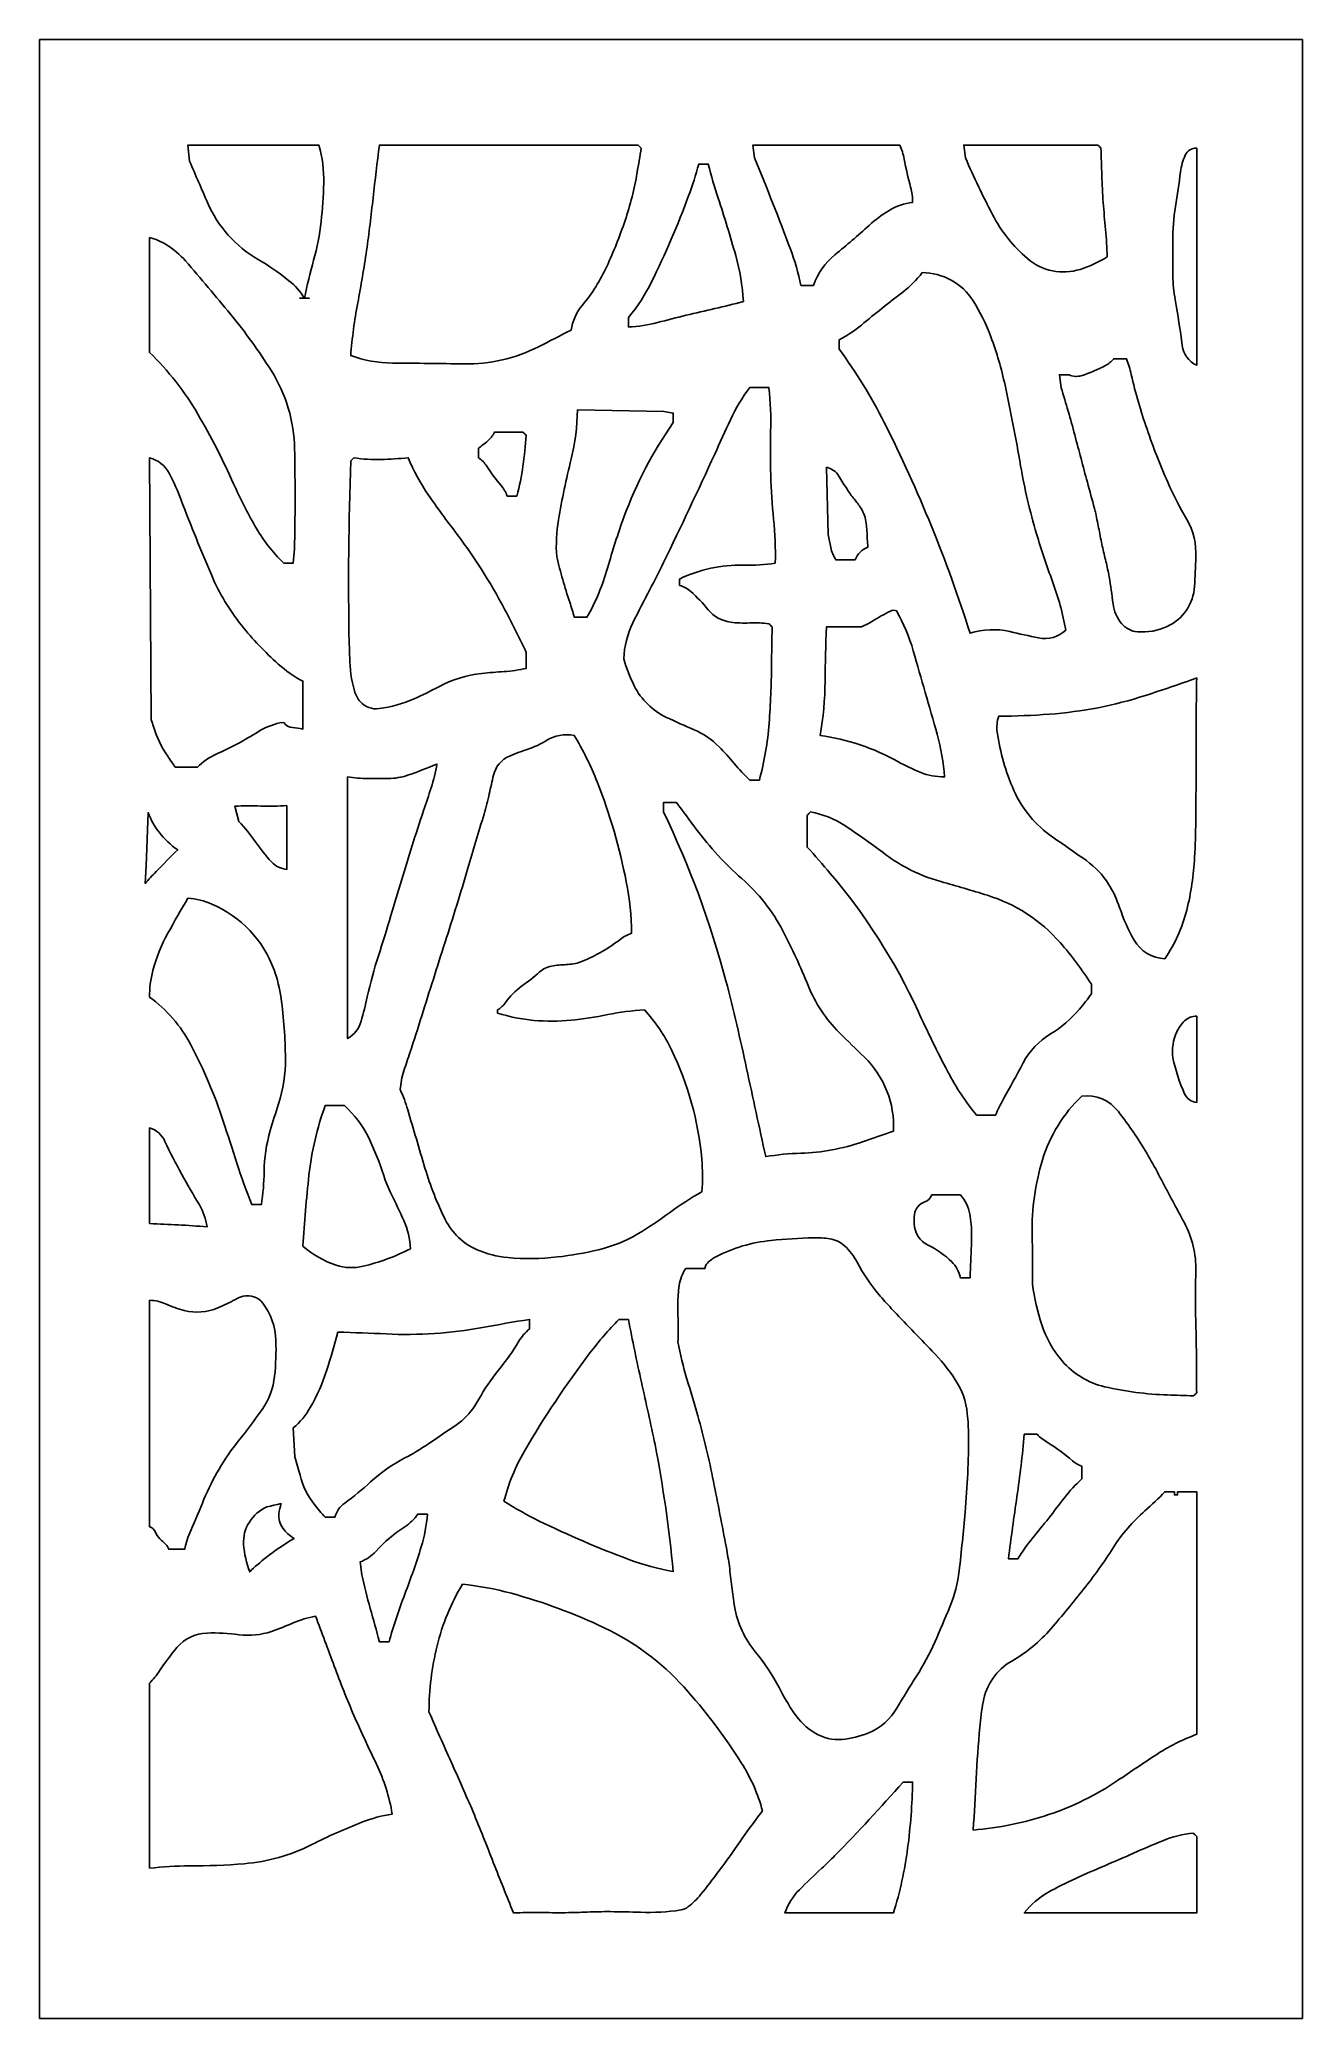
# Model space of a CAD drawing. Header units: centimetres. Extents: x -15.8 to -8.8, y -2 to 9.
import ezdxf

# ---------------------------------------------------------------- set-up
doc = ezdxf.new("R2010")
doc.units = ezdxf.units.CM
doc.header["$MEASUREMENT"] = 0
doc.layers.add('layer 1', color=7, linetype='Continuous')

msp = doc.modelspace()

# ---------------------------------------------------------------- linework, layer by layer
at = {"layer": 'layer 1', "color": 250}
for points, knots in [([(-15.79029, 9.00077), (-15.79029, 9.00077), (-8.78773, 9.00077), (-8.78773, 9.00077), (-8.78773, 9.00077), (-8.78773, 9.00077), (-8.78773, -1.97621), (-8.78773, -1.97621), (-8.78773, -1.97621), (-8.78773, -1.97621), (-15.79029, -1.97621), (-15.79029, -1.97621), (-15.79029, -1.97621), (-15.79029, -1.97621), (-15.79029, 9.00077), (-15.79029, 9.00077)], [0, 0, 0, 0, 0.2, 0.2, 0.2, 0.2, 0.4, 0.4, 0.4, 0.4, 0.6, 0.6, 0.6, 0.6, 1, 1, 1, 1]), ([(-14.95812, 8.3261), (-14.92535, 8.24936), (-14.89229, 8.17274), (-14.85896, 8.09624), (-14.85896, 8.09624), (-14.80143, 7.96422), (-14.70347, 7.85396), (-14.57911, 7.78135), (-14.57911, 7.78135), (-14.51907, 7.74629), (-14.46169, 7.70685), (-14.40746, 7.66336), (-14.40746, 7.66336), (-14.3735, 7.63614), (-14.34446, 7.60328), (-14.32163, 7.56623), (-14.32163, 7.56623), (-14.30725, 7.63711), (-14.29023, 7.70745), (-14.27062, 7.77708), (-14.27062, 7.77708), (-14.25099, 7.8468), (-14.23707, 7.91799), (-14.22898, 7.98997), (-14.22898, 7.98997), (-14.221, 8.06093), (-14.21612, 8.1322), (-14.21435, 8.20358), (-14.21435, 8.20358), (-14.21257, 8.27536), (-14.2219, 8.34697), (-14.24201, 8.4159), (-14.24201, 8.4159), (-14.24201, 8.4159), (-14.96778, 8.4159), (-14.96778, 8.4159), (-14.96778, 8.4159), (-14.96778, 8.4159), (-14.95812, 8.3261), (-14.95812, 8.3261), (-14.95812, 8.3261), (-14.95812, 8.3261), (-14.95812, 8.3261), (-14.95812, 8.3261)], [0, 0, 0, 0, 0.08333333, 0.08333333, 0.08333333, 0.08333333, 0.16666667, 0.16666667, 0.16666667, 0.16666667, 0.25, 0.25, 0.25, 0.25, 0.33333333, 0.33333333, 0.33333333, 0.33333333, 0.41666667, 0.41666667, 0.41666667, 0.41666667, 0.5, 0.5, 0.5, 0.5, 0.58333333, 0.58333333, 0.58333333, 0.58333333, 0.66666667, 0.66666667, 0.66666667, 0.66666667, 0.75, 0.75, 0.75, 0.75, 0.83333333, 0.83333333, 0.83333333, 0.83333333, 1, 1, 1, 1]), ([(-13.90566, 8.4159), (-13.9185, 8.31853), (-13.93026, 8.22102), (-13.94095, 8.12339), (-13.94095, 8.12339), (-13.95166, 8.02558), (-13.96368, 7.92793), (-13.97699, 7.83045), (-13.97699, 7.83045), (-13.99147, 7.73325), (-14.00783, 7.63634), (-14.02605, 7.53978), (-14.02605, 7.53978), (-14.04428, 7.44315), (-14.05727, 7.34561), (-14.06498, 7.24758), (-14.06498, 7.24758), (-13.99053, 7.22092), (-13.91215, 7.20702), (-13.83308, 7.20644), (-13.83308, 7.20644), (-13.70085, 7.20547), (-13.56864, 7.2039), (-13.43644, 7.20172), (-13.43644, 7.20172), (-13.29349, 7.19937), (-13.15219, 7.23181), (-13.02459, 7.29629), (-13.02459, 7.29629), (-12.96404, 7.32689), (-12.90368, 7.35785), (-12.84351, 7.38919), (-12.84351, 7.38919), (-12.83506, 7.44007), (-12.81327, 7.48783), (-12.78037, 7.52756), (-12.78037, 7.52756), (-12.72641, 7.59273), (-12.68106, 7.66456), (-12.64543, 7.7413), (-12.64543, 7.7413), (-12.60686, 7.82436), (-12.57296, 7.9095), (-12.54387, 7.99634), (-12.54387, 7.99634), (-12.51477, 8.08323), (-12.49234, 8.17222), (-12.47681, 8.26253), (-12.47681, 8.26253), (-12.46903, 8.30773), (-12.46143, 8.35296), (-12.454, 8.39823), (-12.454, 8.39823), (-12.45697, 8.40117), (-12.45993, 8.40412), (-12.46288, 8.40707), (-12.46288, 8.40707), (-12.46582, 8.41002), (-12.46877, 8.41296), (-12.47171, 8.4159), (-12.47171, 8.4159), (-12.47171, 8.4159), (-13.90566, 8.4159), (-13.90566, 8.4159), (-13.90566, 8.4159), (-13.90566, 8.4159), (-13.90566, 8.4159), (-13.90566, 8.4159)], [0, 0, 0, 0, 0.05555556, 0.05555556, 0.05555556, 0.05555556, 0.11111111, 0.11111111, 0.11111111, 0.11111111, 0.16666667, 0.16666667, 0.16666667, 0.16666667, 0.22222222, 0.22222222, 0.22222222, 0.22222222, 0.27777778, 0.27777778, 0.27777778, 0.27777778, 0.33333333, 0.33333333, 0.33333333, 0.33333333, 0.38888889, 0.38888889, 0.38888889, 0.38888889, 0.44444444, 0.44444444, 0.44444444, 0.44444444, 0.5, 0.5, 0.5, 0.5, 0.55555556, 0.55555556, 0.55555556, 0.55555556, 0.61111111, 0.61111111, 0.61111111, 0.61111111, 0.66666667, 0.66666667, 0.66666667, 0.66666667, 0.72222222, 0.72222222, 0.72222222, 0.72222222, 0.77777778, 0.77777778, 0.77777778, 0.77777778, 0.83333333, 0.83333333, 0.83333333, 0.83333333, 0.88888889, 0.88888889, 0.88888889, 0.88888889, 1, 1, 1, 1]), ([(-11.49806, 7.63699), (-11.47552, 7.70385), (-11.43447, 7.76299), (-11.37972, 7.8075), (-11.37972, 7.8075), (-11.31511, 7.86002), (-11.25189, 7.91421), (-11.19013, 7.97005), (-11.19013, 7.97005), (-11.15597, 8.00092), (-11.11903, 8.02859), (-11.07979, 8.05269), (-11.07979, 8.05269), (-11.04015, 8.07703), (-10.99557, 8.09226), (-10.94933, 8.09726), (-10.94933, 8.09726), (-10.94908, 8.1257), (-10.95268, 8.15405), (-10.96006, 8.18153), (-10.96006, 8.18153), (-10.9739, 8.23314), (-10.98592, 8.28522), (-10.9961, 8.33768), (-10.9961, 8.33768), (-11.00131, 8.36453), (-11.00936, 8.39075), (-11.0201, 8.4159), (-11.0201, 8.4159), (-11.0201, 8.4159), (-11.83441, 8.4159), (-11.83441, 8.4159), (-11.83441, 8.4159), (-11.83441, 8.4159), (-11.82522, 8.3443), (-11.82522, 8.3443), (-11.82522, 8.3443), (-11.75649, 8.17657), (-11.69023, 8.00783), (-11.62645, 7.83816), (-11.62645, 7.83816), (-11.60187, 7.77277), (-11.58263, 7.70548), (-11.56892, 7.63699), (-11.56892, 7.63699), (-11.56892, 7.63699), (-11.49806, 7.63699), (-11.49806, 7.63699)], [0, 0, 0, 0, 0.07692308, 0.07692308, 0.07692308, 0.07692308, 0.15384615, 0.15384615, 0.15384615, 0.15384615, 0.23076923, 0.23076923, 0.23076923, 0.23076923, 0.30769231, 0.30769231, 0.30769231, 0.30769231, 0.38461538, 0.38461538, 0.38461538, 0.38461538, 0.46153846, 0.46153846, 0.46153846, 0.46153846, 0.53846154, 0.53846154, 0.53846154, 0.53846154, 0.61538462, 0.61538462, 0.61538462, 0.61538462, 0.69230769, 0.69230769, 0.69230769, 0.69230769, 0.76923077, 0.76923077, 0.76923077, 0.76923077, 0.84615385, 0.84615385, 0.84615385, 0.84615385, 1, 1, 1, 1]), ([(-9.92253, 8.4159), (-9.92253, 8.4159), (-10.66608, 8.4159), (-10.66608, 8.4159), (-10.66608, 8.4159), (-10.66608, 8.4159), (-10.65637, 8.34386), (-10.65637, 8.34386), (-10.65637, 8.34386), (-10.60974, 8.23783), (-10.55974, 8.13333), (-10.50643, 8.03049), (-10.50643, 8.03049), (-10.458, 7.93707), (-10.39199, 7.85392), (-10.31197, 7.78558), (-10.31197, 7.78558), (-10.23131, 7.71672), (-10.12098, 7.69425), (-10.01985, 7.72618), (-10.01985, 7.72618), (-9.96687, 7.74289), (-9.91633, 7.76646), (-9.86948, 7.79631), (-9.86948, 7.79631), (-9.87173, 7.84653), (-9.87509, 7.89669), (-9.87957, 7.94676), (-9.87957, 7.94676), (-9.88404, 7.99682), (-9.88837, 8.04689), (-9.89257, 8.09697), (-9.89257, 8.09697), (-9.89613, 8.1471), (-9.89863, 8.1973), (-9.90006, 8.24754), (-9.90006, 8.24754), (-9.90149, 8.29777), (-9.90309, 8.348), (-9.90485, 8.39823), (-9.90485, 8.39823), (-9.90485, 8.39823), (-9.9137, 8.40707), (-9.9137, 8.40707), (-9.9137, 8.40707), (-9.9137, 8.40707), (-9.92253, 8.4159), (-9.92253, 8.4159)], [0, 0, 0, 0, 0.07692308, 0.07692308, 0.07692308, 0.07692308, 0.15384615, 0.15384615, 0.15384615, 0.15384615, 0.23076923, 0.23076923, 0.23076923, 0.23076923, 0.30769231, 0.30769231, 0.30769231, 0.30769231, 0.38461538, 0.38461538, 0.38461538, 0.38461538, 0.46153846, 0.46153846, 0.46153846, 0.46153846, 0.53846154, 0.53846154, 0.53846154, 0.53846154, 0.61538462, 0.61538462, 0.61538462, 0.61538462, 0.69230769, 0.69230769, 0.69230769, 0.69230769, 0.76923077, 0.76923077, 0.76923077, 0.76923077, 0.84615385, 0.84615385, 0.84615385, 0.84615385, 1, 1, 1, 1]), ([(-9.37379, 8.39823), (-9.4008, 8.39985), (-9.426, 8.38471), (-9.43721, 8.36008), (-9.43721, 8.36008), (-9.45064, 8.3306), (-9.45956, 8.29927), (-9.46366, 8.26713), (-9.46366, 8.26713), (-9.47184, 8.20312), (-9.48115, 8.13926), (-9.49157, 8.07559), (-9.49157, 8.07559), (-9.50201, 8.01181), (-9.50722, 7.94729), (-9.50713, 7.88265), (-9.50713, 7.88265), (-9.5071, 7.85054), (-9.50667, 7.81843), (-9.50588, 7.78632), (-9.50588, 7.78632), (-9.50508, 7.75421), (-9.5053, 7.72209), (-9.50651, 7.68999), (-9.50651, 7.68999), (-9.50532, 7.64574), (-9.50088, 7.60165), (-9.49324, 7.55805), (-9.49324, 7.55805), (-9.47841, 7.47348), (-9.46531, 7.38861), (-9.45394, 7.3035), (-9.45394, 7.3035), (-9.44755, 7.25584), (-9.41738, 7.21473), (-9.37379, 7.19442), (-9.37379, 7.19442), (-9.37379, 7.19442), (-9.37379, 8.39823), (-9.37379, 8.39823)], [0, 0, 0, 0, 0.09090909, 0.09090909, 0.09090909, 0.09090909, 0.18181818, 0.18181818, 0.18181818, 0.18181818, 0.27272727, 0.27272727, 0.27272727, 0.27272727, 0.36363636, 0.36363636, 0.36363636, 0.36363636, 0.45454545, 0.45454545, 0.45454545, 0.45454545, 0.54545455, 0.54545455, 0.54545455, 0.54545455, 0.63636364, 0.63636364, 0.63636364, 0.63636364, 0.72727273, 0.72727273, 0.72727273, 0.72727273, 0.81818182, 0.81818182, 0.81818182, 0.81818182, 1, 1, 1, 1]), ([(-12.13535, 8.3097), (-12.15138, 8.2506), (-12.17003, 8.19223), (-12.19124, 8.13478), (-12.19124, 8.13478), (-12.25144, 7.97176), (-12.32014, 7.81199), (-12.39706, 7.65616), (-12.39706, 7.65616), (-12.43173, 7.58594), (-12.47463, 7.52008), (-12.52486, 7.45999), (-12.52486, 7.45999), (-12.52486, 7.45999), (-12.52486, 7.4069), (-12.52486, 7.4069), (-12.52486, 7.4069), (-12.47033, 7.40908), (-12.41621, 7.41717), (-12.36343, 7.43105), (-12.36343, 7.43105), (-12.31081, 7.4449), (-12.25811, 7.45842), (-12.20533, 7.47163), (-12.20533, 7.47163), (-12.15218, 7.48407), (-12.09899, 7.49629), (-12.04574, 7.50831), (-12.04574, 7.50831), (-11.99267, 7.52029), (-11.93993, 7.53369), (-11.88758, 7.54851), (-11.88758, 7.54851), (-11.89274, 7.63472), (-11.90707, 7.72013), (-11.93032, 7.80331), (-11.93032, 7.80331), (-11.96006, 7.9097), (-11.99236, 8.01536), (-12.0272, 8.12019), (-12.0272, 8.12019), (-12.04795, 8.18264), (-12.06633, 8.24585), (-12.08229, 8.3097), (-12.08229, 8.3097), (-12.08229, 8.3097), (-12.13535, 8.3097), (-12.13535, 8.3097), (-12.13535, 8.3097), (-12.13535, 8.3097), (-12.13535, 8.3097), (-12.13535, 8.3097)], [0, 0, 0, 0, 0.07142857, 0.07142857, 0.07142857, 0.07142857, 0.14285714, 0.14285714, 0.14285714, 0.14285714, 0.21428571, 0.21428571, 0.21428571, 0.21428571, 0.28571429, 0.28571429, 0.28571429, 0.28571429, 0.35714286, 0.35714286, 0.35714286, 0.35714286, 0.42857143, 0.42857143, 0.42857143, 0.42857143, 0.5, 0.5, 0.5, 0.5, 0.57142857, 0.57142857, 0.57142857, 0.57142857, 0.64285714, 0.64285714, 0.64285714, 0.64285714, 0.71428571, 0.71428571, 0.71428571, 0.71428571, 0.78571429, 0.78571429, 0.78571429, 0.78571429, 0.85714286, 0.85714286, 0.85714286, 0.85714286, 1, 1, 1, 1]), ([(-15.18025, 7.26528), (-15.07587, 7.16387), (-14.98581, 7.04863), (-14.91263, 6.92283), (-14.91263, 6.92283), (-14.83974, 6.79752), (-14.77353, 6.66842), (-14.71431, 6.5361), (-14.71431, 6.5361), (-14.67875, 6.45665), (-14.63938, 6.37898), (-14.59632, 6.30334), (-14.59632, 6.30334), (-14.55306, 6.22736), (-14.49935, 6.15787), (-14.43672, 6.09687), (-14.43672, 6.09687), (-14.43672, 6.09687), (-14.38363, 6.09687), (-14.38363, 6.09687), (-14.38363, 6.09687), (-14.37858, 6.14903), (-14.3757, 6.20138), (-14.37501, 6.25379), (-14.37501, 6.25379), (-14.37289, 6.4126), (-14.37329, 6.57144), (-14.37622, 6.73024), (-14.37622, 6.73024), (-14.37905, 6.88352), (-14.42361, 7.03305), (-14.50517, 7.16286), (-14.50517, 7.16286), (-14.57402, 7.27245), (-14.64966, 7.37759), (-14.73169, 7.4777), (-14.73169, 7.4777), (-14.81332, 7.57733), (-14.89646, 7.67572), (-14.98109, 7.77283), (-14.98109, 7.77283), (-15.0118, 7.80807), (-15.04762, 7.83849), (-15.08738, 7.86307), (-15.08738, 7.86307), (-15.11616, 7.88086), (-15.14747, 7.89418), (-15.18025, 7.90257), (-15.18025, 7.90257), (-15.18025, 7.90257), (-15.18025, 7.26528), (-15.18025, 7.26528), (-15.18025, 7.26528), (-15.18025, 7.26528), (-15.18025, 7.26528), (-15.18025, 7.26528)], [0, 0, 0, 0, 0.06666667, 0.06666667, 0.06666667, 0.06666667, 0.13333333, 0.13333333, 0.13333333, 0.13333333, 0.2, 0.2, 0.2, 0.2, 0.26666667, 0.26666667, 0.26666667, 0.26666667, 0.33333333, 0.33333333, 0.33333333, 0.33333333, 0.4, 0.4, 0.4, 0.4, 0.46666667, 0.46666667, 0.46666667, 0.46666667, 0.53333333, 0.53333333, 0.53333333, 0.53333333, 0.6, 0.6, 0.6, 0.6, 0.66666667, 0.66666667, 0.66666667, 0.66666667, 0.73333333, 0.73333333, 0.73333333, 0.73333333, 0.8, 0.8, 0.8, 0.8, 0.86666667, 0.86666667, 0.86666667, 0.86666667, 1, 1, 1, 1]), ([(-11.35643, 7.33605), (-11.35643, 7.33605), (-11.35643, 7.28299), (-11.35643, 7.28299), (-11.35643, 7.28299), (-11.26197, 7.15478), (-11.17844, 7.01885), (-11.10674, 6.87665), (-11.10674, 6.87665), (-10.91697, 6.50034), (-10.75776, 6.1093), (-10.63067, 5.70746), (-10.63067, 5.70746), (-10.55942, 5.73045), (-10.48323, 5.73371), (-10.41026, 5.71692), (-10.41026, 5.71692), (-10.35724, 5.7047), (-10.30411, 5.69292), (-10.2509, 5.68155), (-10.2509, 5.68155), (-10.19631, 5.66991), (-10.13956, 5.68624), (-10.09956, 5.72517), (-10.09956, 5.72517), (-10.11665, 5.81682), (-10.1414, 5.90686), (-10.17356, 5.99437), (-10.17356, 5.99437), (-10.20567, 6.08173), (-10.23512, 6.17006), (-10.2619, 6.25921), (-10.2619, 6.25921), (-10.29911, 6.38317), (-10.32869, 6.50932), (-10.35045, 6.6369), (-10.35045, 6.6369), (-10.37593, 6.78631), (-10.40467, 6.93514), (-10.43662, 7.08331), (-10.43662, 7.08331), (-10.45634, 7.17473), (-10.48257, 7.2646), (-10.51513, 7.35228), (-10.51513, 7.35228), (-10.54108, 7.42212), (-10.57422, 7.48906), (-10.61404, 7.55204), (-10.61404, 7.55204), (-10.67527, 7.64885), (-10.78163, 7.70762), (-10.89617, 7.70784), (-10.89617, 7.70784), (-10.92757, 7.66758), (-10.9639, 7.63142), (-11.0043, 7.60021), (-11.0043, 7.60021), (-11.08151, 7.54056), (-11.15772, 7.47964), (-11.23291, 7.41747), (-11.23291, 7.41747), (-11.27103, 7.38596), (-11.31245, 7.35865), (-11.35643, 7.33605), (-11.35643, 7.33605), (-11.35643, 7.33605), (-11.35643, 7.33605), (-11.35643, 7.33605)], [0, 0, 0, 0, 0.05555556, 0.05555556, 0.05555556, 0.05555556, 0.11111111, 0.11111111, 0.11111111, 0.11111111, 0.16666667, 0.16666667, 0.16666667, 0.16666667, 0.22222222, 0.22222222, 0.22222222, 0.22222222, 0.27777778, 0.27777778, 0.27777778, 0.27777778, 0.33333333, 0.33333333, 0.33333333, 0.33333333, 0.38888889, 0.38888889, 0.38888889, 0.38888889, 0.44444444, 0.44444444, 0.44444444, 0.44444444, 0.5, 0.5, 0.5, 0.5, 0.55555556, 0.55555556, 0.55555556, 0.55555556, 0.61111111, 0.61111111, 0.61111111, 0.61111111, 0.66666667, 0.66666667, 0.66666667, 0.66666667, 0.72222222, 0.72222222, 0.72222222, 0.72222222, 0.77777778, 0.77777778, 0.77777778, 0.77777778, 0.83333333, 0.83333333, 0.83333333, 0.83333333, 0.88888889, 0.88888889, 0.88888889, 0.88888889, 1, 1, 1, 1]), ([(-14.34819, 7.56623), (-14.34819, 7.56623), (-14.29507, 7.56623), (-14.29507, 7.56623), (-14.29507, 7.56623), (-14.29507, 7.56623), (-14.34819, 7.56623), (-14.34819, 7.56623)], [0, 0, 0, 0, 0.33333333, 0.33333333, 0.33333333, 0.33333333, 1, 1, 1, 1]), ([(-9.83405, 7.22986), (-9.84683, 7.21445), (-9.86246, 7.20166), (-9.88009, 7.19219), (-9.88009, 7.19219), (-9.92279, 7.16925), (-9.96764, 7.15053), (-10.01397, 7.13629), (-10.01397, 7.13629), (-10.03642, 7.12939), (-10.06067, 7.1312), (-10.08185, 7.14135), (-10.08185, 7.14135), (-10.08185, 7.14135), (-10.13498, 7.14135), (-10.13498, 7.14135), (-10.13498, 7.14135), (-10.13498, 7.14135), (-10.12579, 7.06972), (-10.12579, 7.06972), (-10.12579, 7.06972), (-10.09871, 6.98299), (-10.07349, 6.8957), (-10.05018, 6.80789), (-10.05018, 6.80789), (-10.02692, 6.72028), (-10.00358, 6.6327), (-9.98018, 6.54514), (-9.98018, 6.54514), (-9.96661, 6.49666), (-9.95346, 6.44806), (-9.9407, 6.39936), (-9.9407, 6.39936), (-9.93831, 6.39026), (-9.93608, 6.38111), (-9.93401, 6.37193), (-9.93401, 6.37193), (-9.92749, 6.34156), (-9.9213, 6.31112), (-9.91544, 6.28062), (-9.91544, 6.28062), (-9.90971, 6.25078), (-9.90372, 6.22098), (-9.89748, 6.19124), (-9.89748, 6.19124), (-9.89118, 6.16274), (-9.88454, 6.13432), (-9.87754, 6.10598), (-9.87754, 6.10598), (-9.87054, 6.07764), (-9.86451, 6.04906), (-9.85946, 6.02031), (-9.85946, 6.02031), (-9.85125, 5.97082), (-9.84406, 5.92117), (-9.8379, 5.87139), (-9.8379, 5.87139), (-9.83289, 5.83092), (-9.81647, 5.79275), (-9.79053, 5.76129), (-9.79053, 5.76129), (-9.76858, 5.73468), (-9.73678, 5.71816), (-9.70239, 5.71553), (-9.70239, 5.71553), (-9.64568, 5.71117), (-9.58881, 5.72141), (-9.53718, 5.74527), (-9.53718, 5.74527), (-9.44945, 5.78565), (-9.39133, 5.87118), (-9.38619, 5.96762), (-9.38619, 5.96762), (-9.38331, 6.0214), (-9.38066, 6.07519), (-9.37823, 6.12899), (-9.37823, 6.12899), (-9.37491, 6.20241), (-9.39257, 6.27522), (-9.42916, 6.33896), (-9.42916, 6.33896), (-9.46755, 6.40585), (-9.50263, 6.47459), (-9.53427, 6.54493), (-9.53427, 6.54493), (-9.57643, 6.64144), (-9.61486, 6.73955), (-9.64948, 6.83903), (-9.64948, 6.83903), (-9.68411, 6.93855), (-9.71317, 7.03992), (-9.73654, 7.14266), (-9.73654, 7.14266), (-9.74328, 7.17234), (-9.7522, 7.20148), (-9.76321, 7.22986), (-9.76321, 7.22986), (-9.76321, 7.22986), (-9.83405, 7.22986), (-9.83405, 7.22986), (-9.83405, 7.22986), (-9.83405, 7.22986), (-9.83405, 7.22986), (-9.83405, 7.22986)], [0, 0, 0, 0, 0.03703704, 0.03703704, 0.03703704, 0.03703704, 0.07407407, 0.07407407, 0.07407407, 0.07407407, 0.11111111, 0.11111111, 0.11111111, 0.11111111, 0.14814815, 0.14814815, 0.14814815, 0.14814815, 0.18518519, 0.18518519, 0.18518519, 0.18518519, 0.22222222, 0.22222222, 0.22222222, 0.22222222, 0.25925926, 0.25925926, 0.25925926, 0.25925926, 0.2962963, 0.2962963, 0.2962963, 0.2962963, 0.33333333, 0.33333333, 0.33333333, 0.33333333, 0.37037037, 0.37037037, 0.37037037, 0.37037037, 0.40740741, 0.40740741, 0.40740741, 0.40740741, 0.44444444, 0.44444444, 0.44444444, 0.44444444, 0.48148148, 0.48148148, 0.48148148, 0.48148148, 0.51851852, 0.51851852, 0.51851852, 0.51851852, 0.55555556, 0.55555556, 0.55555556, 0.55555556, 0.59259259, 0.59259259, 0.59259259, 0.59259259, 0.62962963, 0.62962963, 0.62962963, 0.62962963, 0.66666667, 0.66666667, 0.66666667, 0.66666667, 0.7037037, 0.7037037, 0.7037037, 0.7037037, 0.74074074, 0.74074074, 0.74074074, 0.74074074, 0.77777778, 0.77777778, 0.77777778, 0.77777778, 0.81481481, 0.81481481, 0.81481481, 0.81481481, 0.85185185, 0.85185185, 0.85185185, 0.85185185, 0.88888889, 0.88888889, 0.88888889, 0.88888889, 0.92592593, 0.92592593, 0.92592593, 0.92592593, 1, 1, 1, 1]), ([(-11.85213, 4.89312), (-11.85213, 4.89312), (-11.79901, 4.89312), (-11.79901, 4.89312), (-11.79901, 4.89312), (-11.77096, 4.99624), (-11.75284, 5.10178), (-11.7449, 5.20835), (-11.7449, 5.20835), (-11.73697, 5.3147), (-11.73255, 5.42128), (-11.73165, 5.52792), (-11.73165, 5.52792), (-11.73105, 5.59956), (-11.72991, 5.67121), (-11.72824, 5.74283), (-11.72824, 5.74283), (-11.73413, 5.74874), (-11.74003, 5.75463), (-11.74594, 5.76052), (-11.74594, 5.76052), (-11.78129, 5.76521), (-11.81699, 5.76662), (-11.8526, 5.76473), (-11.8526, 5.76473), (-11.88821, 5.76283), (-11.92393, 5.76434), (-11.95925, 5.76925), (-11.95925, 5.76925), (-12.00732, 5.77592), (-12.05118, 5.80037), (-12.08213, 5.83775), (-12.08213, 5.83775), (-12.1121, 5.87391), (-12.14472, 5.90778), (-12.17973, 5.93908), (-12.17973, 5.93908), (-12.1975, 5.95495), (-12.21866, 5.96655), (-12.24161, 5.97297), (-12.24161, 5.97297), (-12.24161, 5.97297), (-12.24161, 6.0084), (-12.24161, 6.0084), (-12.24161, 6.0084), (-12.13118, 6.06185), (-12.00951, 6.08807), (-11.88687, 6.08486), (-11.88687, 6.08486), (-11.82784, 6.08331), (-11.7688, 6.08733), (-11.71053, 6.09687), (-11.71053, 6.09687), (-11.70905, 6.17817), (-11.71222, 6.25948), (-11.72002, 6.34043), (-11.72002, 6.34043), (-11.72782, 6.42131), (-11.73306, 6.50244), (-11.73573, 6.58366), (-11.73573, 6.58366), (-11.73839, 6.6648), (-11.73862, 6.74602), (-11.73642, 6.82718), (-11.73642, 6.82718), (-11.73421, 6.90842), (-11.73739, 6.9897), (-11.74594, 7.07052), (-11.74594, 7.07052), (-11.74594, 7.07052), (-11.85213, 7.07052), (-11.85213, 7.07052), (-11.85213, 7.07052), (-11.89416, 7.01486), (-11.93022, 6.95494), (-11.95972, 6.89173), (-11.95972, 6.89173), (-11.98912, 6.82871), (-12.01798, 6.76542), (-12.04627, 6.70188), (-12.04627, 6.70188), (-12.13888, 6.50001), (-12.23359, 6.29911), (-12.33037, 6.09919), (-12.33037, 6.09919), (-12.35464, 6.04906), (-12.37985, 5.99938), (-12.40599, 5.95019), (-12.40599, 5.95019), (-12.43842, 5.88923), (-12.46989, 5.82776), (-12.50036, 5.7658), (-12.50036, 5.7658), (-12.53119, 5.70314), (-12.54835, 5.63467), (-12.55071, 5.56487), (-12.55071, 5.56487), (-12.53622, 5.5133), (-12.51677, 5.46325), (-12.49263, 5.41543), (-12.49263, 5.41543), (-12.45403, 5.339), (-12.3911, 5.27764), (-12.31369, 5.24103), (-12.31369, 5.24103), (-12.26325, 5.21717), (-12.21236, 5.19428), (-12.16105, 5.17236), (-12.16105, 5.17236), (-12.10927, 5.15024), (-12.06224, 5.11831), (-12.02257, 5.07835), (-12.02257, 5.07835), (-11.993, 5.04856), (-11.96489, 5.01734), (-11.93835, 4.98482), (-11.93835, 4.98482), (-11.91179, 4.95227), (-11.88297, 4.92164), (-11.85213, 4.89312), (-11.85213, 4.89312), (-11.85213, 4.89312), (-11.85213, 4.89312), (-11.85213, 4.89312)], [0, 0, 0, 0, 0.03125, 0.03125, 0.03125, 0.03125, 0.0625, 0.0625, 0.0625, 0.0625, 0.09375, 0.09375, 0.09375, 0.09375, 0.125, 0.125, 0.125, 0.125, 0.15625, 0.15625, 0.15625, 0.15625, 0.1875, 0.1875, 0.1875, 0.1875, 0.21875, 0.21875, 0.21875, 0.21875, 0.25, 0.25, 0.25, 0.25, 0.28125, 0.28125, 0.28125, 0.28125, 0.3125, 0.3125, 0.3125, 0.3125, 0.34375, 0.34375, 0.34375, 0.34375, 0.375, 0.375, 0.375, 0.375, 0.40625, 0.40625, 0.40625, 0.40625, 0.4375, 0.4375, 0.4375, 0.4375, 0.46875, 0.46875, 0.46875, 0.46875, 0.5, 0.5, 0.5, 0.5, 0.53125, 0.53125, 0.53125, 0.53125, 0.5625, 0.5625, 0.5625, 0.5625, 0.59375, 0.59375, 0.59375, 0.59375, 0.625, 0.625, 0.625, 0.625, 0.65625, 0.65625, 0.65625, 0.65625, 0.6875, 0.6875, 0.6875, 0.6875, 0.71875, 0.71875, 0.71875, 0.71875, 0.75, 0.75, 0.75, 0.75, 0.78125, 0.78125, 0.78125, 0.78125, 0.8125, 0.8125, 0.8125, 0.8125, 0.84375, 0.84375, 0.84375, 0.84375, 0.875, 0.875, 0.875, 0.875, 0.90625, 0.90625, 0.90625, 0.90625, 0.9375, 0.9375, 0.9375, 0.9375, 1, 1, 1, 1]), ([(-12.27697, 6.87578), (-12.27697, 6.87578), (-12.27697, 6.92891), (-12.27697, 6.92891), (-12.27697, 6.92891), (-12.27697, 6.92891), (-12.32947, 6.93766), (-12.32947, 6.93766), (-12.32947, 6.93766), (-12.32947, 6.93766), (-12.8081, 6.94663), (-12.8081, 6.94663), (-12.8081, 6.94663), (-12.80841, 6.85481), (-12.81992, 6.76334), (-12.84239, 6.67431), (-12.84239, 6.67431), (-12.87049, 6.56295), (-12.89402, 6.4505), (-12.91291, 6.33721), (-12.91291, 6.33721), (-12.92423, 6.26937), (-12.92761, 6.20045), (-12.92298, 6.13182), (-12.92298, 6.13182), (-12.91226, 6.08944), (-12.90102, 6.04718), (-12.88927, 6.00507), (-12.88927, 6.00507), (-12.87751, 5.96296), (-12.8646, 5.92117), (-12.85054, 5.87976), (-12.85054, 5.87976), (-12.84586, 5.86596), (-12.84138, 5.85209), (-12.8371, 5.83816), (-12.8371, 5.83816), (-12.83284, 5.82422), (-12.82907, 5.81013), (-12.82581, 5.79592), (-12.82581, 5.79592), (-12.82581, 5.79592), (-12.75495, 5.79592), (-12.75495, 5.79592), (-12.75495, 5.79592), (-12.70618, 5.88224), (-12.66788, 5.97403), (-12.64085, 6.06941), (-12.64085, 6.06941), (-12.6139, 6.16447), (-12.58369, 6.25858), (-12.55026, 6.35157), (-12.55026, 6.35157), (-12.48194, 6.53725), (-12.39007, 6.71344), (-12.27697, 6.87578), (-12.27697, 6.87578), (-12.27697, 6.87578), (-12.27697, 6.87578), (-12.27697, 6.87578)], [0, 0, 0, 0, 0.0625, 0.0625, 0.0625, 0.0625, 0.125, 0.125, 0.125, 0.125, 0.1875, 0.1875, 0.1875, 0.1875, 0.25, 0.25, 0.25, 0.25, 0.3125, 0.3125, 0.3125, 0.3125, 0.375, 0.375, 0.375, 0.375, 0.4375, 0.4375, 0.4375, 0.4375, 0.5, 0.5, 0.5, 0.5, 0.5625, 0.5625, 0.5625, 0.5625, 0.625, 0.625, 0.625, 0.625, 0.6875, 0.6875, 0.6875, 0.6875, 0.75, 0.75, 0.75, 0.75, 0.8125, 0.8125, 0.8125, 0.8125, 0.875, 0.875, 0.875, 0.875, 1, 1, 1, 1]), ([(-13.10903, 6.82271), (-13.10903, 6.82271), (-13.26835, 6.82271), (-13.26835, 6.82271), (-13.26835, 6.82271), (-13.27729, 6.80337), (-13.29045, 6.78628), (-13.30686, 6.7727), (-13.30686, 6.7727), (-13.32308, 6.75929), (-13.33974, 6.74644), (-13.35683, 6.73416), (-13.35683, 6.73416), (-13.35683, 6.73416), (-13.35683, 6.68106), (-13.35683, 6.68106), (-13.35683, 6.68106), (-13.33848, 6.66874), (-13.32285, 6.65277), (-13.31093, 6.63415), (-13.31093, 6.63415), (-13.28683, 6.59649), (-13.26012, 6.56057), (-13.23101, 6.52663), (-13.23101, 6.52663), (-13.21635, 6.50955), (-13.205, 6.48989), (-13.19752, 6.46867), (-13.19752, 6.46867), (-13.19752, 6.46867), (-13.14446, 6.46867), (-13.14446, 6.46867), (-13.14446, 6.46867), (-13.1292, 6.52347), (-13.11763, 6.57922), (-13.10982, 6.63556), (-13.10982, 6.63556), (-13.10202, 6.69186), (-13.09584, 6.74836), (-13.09131, 6.80502), (-13.09131, 6.80502), (-13.09427, 6.80795), (-13.09723, 6.81089), (-13.10017, 6.81384), (-13.10017, 6.81384), (-13.10312, 6.8168), (-13.10607, 6.81975), (-13.10903, 6.82271), (-13.10903, 6.82271), (-13.10903, 6.82271), (-13.10903, 6.82271), (-13.10903, 6.82271)], [0, 0, 0, 0, 0.07142857, 0.07142857, 0.07142857, 0.07142857, 0.14285714, 0.14285714, 0.14285714, 0.14285714, 0.21428571, 0.21428571, 0.21428571, 0.21428571, 0.28571429, 0.28571429, 0.28571429, 0.28571429, 0.35714286, 0.35714286, 0.35714286, 0.35714286, 0.42857143, 0.42857143, 0.42857143, 0.42857143, 0.5, 0.5, 0.5, 0.5, 0.57142857, 0.57142857, 0.57142857, 0.57142857, 0.64285714, 0.64285714, 0.64285714, 0.64285714, 0.71428571, 0.71428571, 0.71428571, 0.71428571, 0.78571429, 0.78571429, 0.78571429, 0.78571429, 0.85714286, 0.85714286, 0.85714286, 0.85714286, 1, 1, 1, 1]), ([(-15.03863, 4.96391), (-15.03863, 4.96391), (-14.91467, 4.96391), (-14.91467, 4.96391), (-14.91467, 4.96391), (-14.88527, 4.99461), (-14.85017, 5.01929), (-14.81134, 5.03658), (-14.81134, 5.03658), (-14.73091, 5.0724), (-14.65317, 5.11398), (-14.57872, 5.16099), (-14.57872, 5.16099), (-14.5417, 5.18436), (-14.5008, 5.20097), (-14.45796, 5.21001), (-14.45796, 5.21001), (-14.45796, 5.21001), (-14.43672, 5.21178), (-14.43672, 5.21178), (-14.43672, 5.21178), (-14.42479, 5.19591), (-14.40672, 5.18583), (-14.38694, 5.18404), (-14.38694, 5.18404), (-14.36802, 5.18232), (-14.34917, 5.17975), (-14.33047, 5.17634), (-14.33047, 5.17634), (-14.33047, 5.17634), (-14.33047, 5.44187), (-14.33047, 5.44187), (-14.33047, 5.44187), (-14.37955, 5.46778), (-14.42533, 5.49951), (-14.46681, 5.53638), (-14.46681, 5.53638), (-14.54086, 5.60219), (-14.60917, 5.67421), (-14.67097, 5.75164), (-14.67097, 5.75164), (-14.7381, 5.83573), (-14.79363, 5.92847), (-14.83607, 6.02734), (-14.83607, 6.02734), (-14.89548, 6.16578), (-14.95185, 6.30552), (-15.00512, 6.44644), (-15.00512, 6.44644), (-15.0243, 6.49726), (-15.04663, 6.54684), (-15.07196, 6.59488), (-15.07196, 6.59488), (-15.09443, 6.6375), (-15.13368, 6.66874), (-15.18025, 6.68106), (-15.18025, 6.68106), (-15.18025, 6.68106), (-15.1709, 5.22818), (-15.1709, 5.22818), (-15.1709, 5.22818), (-15.16655, 5.21558), (-15.16248, 5.20289), (-15.15871, 5.19011), (-15.15871, 5.19011), (-15.14136, 5.13135), (-15.11476, 5.07574), (-15.07991, 5.02536), (-15.07991, 5.02536), (-15.07289, 5.01521), (-15.06586, 5.00507), (-15.05882, 4.99494), (-15.05882, 4.99494), (-15.05177, 4.98481), (-15.04504, 4.97446), (-15.03863, 4.96391)], [0, 0, 0, 0, 0.05, 0.05, 0.05, 0.05, 0.1, 0.1, 0.1, 0.1, 0.15, 0.15, 0.15, 0.15, 0.2, 0.2, 0.2, 0.2, 0.25, 0.25, 0.25, 0.25, 0.3, 0.3, 0.3, 0.3, 0.35, 0.35, 0.35, 0.35, 0.4, 0.4, 0.4, 0.4, 0.45, 0.45, 0.45, 0.45, 0.5, 0.5, 0.5, 0.5, 0.55, 0.55, 0.55, 0.55, 0.6, 0.6, 0.6, 0.6, 0.65, 0.65, 0.65, 0.65, 0.7, 0.7, 0.7, 0.7, 0.75, 0.75, 0.75, 0.75, 0.8, 0.8, 0.8, 0.8, 0.85, 0.85, 0.85, 0.85, 0.9, 0.9, 0.9, 0.9, 1, 1, 1, 1]), ([(-13.09131, 5.60119), (-13.12908, 5.68065), (-13.16851, 5.7593), (-13.20959, 5.8371), (-13.20959, 5.8371), (-13.29186, 5.99294), (-13.38702, 6.1416), (-13.4941, 6.28157), (-13.4941, 6.28157), (-13.54205, 6.34425), (-13.5884, 6.40814), (-13.63313, 6.47316), (-13.63313, 6.47316), (-13.67796, 6.53835), (-13.71591, 6.60803), (-13.74633, 6.68106), (-13.74633, 6.68106), (-13.79635, 6.67598), (-13.84654, 6.67263), (-13.8968, 6.67104), (-13.8968, 6.67104), (-13.94715, 6.66944), (-13.99755, 6.6728), (-14.04725, 6.68106), (-14.04725, 6.68106), (-14.05021, 6.67812), (-14.05316, 6.67517), (-14.05611, 6.67222), (-14.05611, 6.67222), (-14.05906, 6.66927), (-14.06201, 6.66633), (-14.06498, 6.66339), (-14.06498, 6.66339), (-14.07674, 6.3271), (-14.07967, 5.99057), (-14.07377, 5.65413), (-14.07377, 5.65413), (-14.07207, 5.6272), (-14.07106, 5.60024), (-14.07075, 5.57326), (-14.07075, 5.57326), (-14.07004, 5.51039), (-14.06115, 5.4479), (-14.04429, 5.38732), (-14.04429, 5.38732), (-14.03827, 5.36571), (-14.02747, 5.34574), (-14.01266, 5.32888), (-14.01266, 5.32888), (-13.98618, 5.29875), (-13.94642, 5.28386), (-13.90666, 5.28924), (-13.90666, 5.28924), (-13.83998, 5.29824), (-13.77494, 5.31666), (-13.71344, 5.34396), (-13.71344, 5.34396), (-13.66723, 5.36446), (-13.62181, 5.38666), (-13.57725, 5.41055), (-13.57725, 5.41055), (-13.50285, 5.45043), (-13.42142, 5.4756), (-13.33749, 5.48468), (-13.33749, 5.48468), (-13.29641, 5.48912), (-13.25523, 5.4926), (-13.21399, 5.49511), (-13.21399, 5.49511), (-13.17268, 5.49763), (-13.13166, 5.50352), (-13.09131, 5.51271), (-13.09131, 5.51271), (-13.09131, 5.51271), (-13.09131, 5.60119), (-13.09131, 5.60119)], [0, 0, 0, 0, 0.05, 0.05, 0.05, 0.05, 0.1, 0.1, 0.1, 0.1, 0.15, 0.15, 0.15, 0.15, 0.2, 0.2, 0.2, 0.2, 0.25, 0.25, 0.25, 0.25, 0.3, 0.3, 0.3, 0.3, 0.35, 0.35, 0.35, 0.35, 0.4, 0.4, 0.4, 0.4, 0.45, 0.45, 0.45, 0.45, 0.5, 0.5, 0.5, 0.5, 0.55, 0.55, 0.55, 0.55, 0.6, 0.6, 0.6, 0.6, 0.65, 0.65, 0.65, 0.65, 0.7, 0.7, 0.7, 0.7, 0.75, 0.75, 0.75, 0.75, 0.8, 0.8, 0.8, 0.8, 0.85, 0.85, 0.85, 0.85, 0.9, 0.9, 0.9, 0.9, 1, 1, 1, 1]), ([(-11.4273, 6.62798), (-11.4273, 6.62798), (-11.41827, 6.25548), (-11.41827, 6.25548), (-11.41827, 6.25548), (-11.41331, 6.23126), (-11.40825, 6.20705), (-11.40309, 6.18287), (-11.40309, 6.18287), (-11.39787, 6.15847), (-11.38806, 6.13529), (-11.37415, 6.11457), (-11.37415, 6.11457), (-11.37415, 6.11457), (-11.26799, 6.11457), (-11.26799, 6.11457), (-11.26799, 6.11457), (-11.25577, 6.14734), (-11.22989, 6.17321), (-11.19712, 6.18543), (-11.19712, 6.18543), (-11.19897, 6.20003), (-11.20008, 6.21471), (-11.20046, 6.22942), (-11.20046, 6.22942), (-11.20121, 6.25868), (-11.20314, 6.2879), (-11.20626, 6.31701), (-11.20626, 6.31701), (-11.20941, 6.34649), (-11.21929, 6.37485), (-11.23514, 6.3999), (-11.23514, 6.3999), (-11.24688, 6.41845), (-11.2598, 6.43622), (-11.27383, 6.4531), (-11.27383, 6.4531), (-11.28785, 6.46997), (-11.30081, 6.48771), (-11.31264, 6.5062), (-11.31264, 6.5062), (-11.32798, 6.53017), (-11.34293, 6.55439), (-11.35747, 6.57886), (-11.35747, 6.57886), (-11.3727, 6.60443), (-11.39808, 6.6223), (-11.4273, 6.62798)], [0, 0, 0, 0, 0.07692308, 0.07692308, 0.07692308, 0.07692308, 0.15384615, 0.15384615, 0.15384615, 0.15384615, 0.23076923, 0.23076923, 0.23076923, 0.23076923, 0.30769231, 0.30769231, 0.30769231, 0.30769231, 0.38461538, 0.38461538, 0.38461538, 0.38461538, 0.46153846, 0.46153846, 0.46153846, 0.46153846, 0.53846154, 0.53846154, 0.53846154, 0.53846154, 0.61538462, 0.61538462, 0.61538462, 0.61538462, 0.69230769, 0.69230769, 0.69230769, 0.69230769, 0.76923077, 0.76923077, 0.76923077, 0.76923077, 0.84615385, 0.84615385, 0.84615385, 0.84615385, 1, 1, 1, 1]), ([(-11.4273, 5.74283), (-11.43116, 5.64235), (-11.43352, 5.54181), (-11.43437, 5.44125), (-11.43437, 5.44125), (-11.43522, 5.34052), (-11.4447, 5.24003), (-11.46269, 5.14092), (-11.46269, 5.14092), (-11.38701, 5.12997), (-11.31246, 5.11232), (-11.23991, 5.08817), (-11.23991, 5.08817), (-11.16734, 5.06401), (-11.09721, 5.03301), (-11.03051, 4.9956), (-11.03051, 4.9956), (-10.99062, 4.97323), (-10.94937, 4.95339), (-10.90699, 4.9362), (-10.90699, 4.9362), (-10.86422, 4.91886), (-10.81843, 4.91024), (-10.77229, 4.91084), (-10.77229, 4.91084), (-10.77784, 4.99075), (-10.79153, 5.06987), (-10.81315, 5.147), (-10.81315, 5.147), (-10.85647, 5.30157), (-10.9006, 5.45591), (-10.94553, 5.61002), (-10.94553, 5.61002), (-10.96797, 5.687), (-10.99891, 5.76123), (-11.03779, 5.83136), (-11.03779, 5.83136), (-11.04884, 5.83663), (-11.06171, 5.83639), (-11.07253, 5.8307), (-11.07253, 5.8307), (-11.10632, 5.81294), (-11.13954, 5.79415), (-11.17216, 5.77436), (-11.17216, 5.77436), (-11.19159, 5.76257), (-11.21176, 5.75203), (-11.23255, 5.74283), (-11.23255, 5.74283), (-11.23255, 5.74283), (-11.4273, 5.74283), (-11.4273, 5.74283), (-11.4273, 5.74283), (-11.4273, 5.74283), (-11.4273, 5.74283), (-11.4273, 5.74283)], [0, 0, 0, 0, 0.06666667, 0.06666667, 0.06666667, 0.06666667, 0.13333333, 0.13333333, 0.13333333, 0.13333333, 0.2, 0.2, 0.2, 0.2, 0.26666667, 0.26666667, 0.26666667, 0.26666667, 0.33333333, 0.33333333, 0.33333333, 0.33333333, 0.4, 0.4, 0.4, 0.4, 0.46666667, 0.46666667, 0.46666667, 0.46666667, 0.53333333, 0.53333333, 0.53333333, 0.53333333, 0.6, 0.6, 0.6, 0.6, 0.66666667, 0.66666667, 0.66666667, 0.66666667, 0.73333333, 0.73333333, 0.73333333, 0.73333333, 0.8, 0.8, 0.8, 0.8, 0.86666667, 0.86666667, 0.86666667, 0.86666667, 1, 1, 1, 1]), ([(-10.48054, 5.15924), (-10.46426, 5.0476), (-10.4329, 4.93872), (-10.38727, 4.83553), (-10.38727, 4.83553), (-10.34097, 4.73083), (-10.26649, 4.64111), (-10.17206, 4.57636), (-10.17206, 4.57636), (-10.1096, 4.53353), (-10.0475, 4.49016), (-9.98578, 4.44627), (-9.98578, 4.44627), (-9.9365, 4.41124), (-9.89459, 4.36685), (-9.86244, 4.31565), (-9.86244, 4.31565), (-9.83712, 4.27532), (-9.81675, 4.23206), (-9.80179, 4.18684), (-9.80179, 4.18684), (-9.78093, 4.12373), (-9.75376, 4.06289), (-9.7207, 4.00522), (-9.7207, 4.00522), (-9.68551, 3.94389), (-9.62146, 3.90484), (-9.55082, 3.90174), (-9.55082, 3.90174), (-9.49447, 3.98379), (-9.45324, 4.07523), (-9.42906, 4.17179), (-9.42906, 4.17179), (-9.40501, 4.26781), (-9.39033, 4.36592), (-9.38524, 4.46477), (-9.38524, 4.46477), (-9.38181, 4.53124), (-9.37963, 4.59777), (-9.37872, 4.66432), (-9.37872, 4.66432), (-9.37775, 4.79685), (-9.37728, 4.92939), (-9.37732, 5.06192), (-9.37732, 5.06192), (-9.37735, 5.19448), (-9.37618, 5.32704), (-9.37379, 5.45957), (-9.37379, 5.45957), (-9.468, 5.42566), (-9.56276, 5.39333), (-9.65805, 5.36261), (-9.65805, 5.36261), (-9.83061, 5.30696), (-10.00922, 5.27202), (-10.19004, 5.25851), (-10.19004, 5.25851), (-10.28365, 5.25153), (-10.37749, 5.24774), (-10.47136, 5.24718), (-10.47136, 5.24718), (-10.48139, 5.21901), (-10.48455, 5.18887), (-10.48054, 5.15924), (-10.48054, 5.15924), (-10.48054, 5.15924), (-10.48054, 5.15924), (-10.48054, 5.15924)], [0, 0, 0, 0, 0.05555556, 0.05555556, 0.05555556, 0.05555556, 0.11111111, 0.11111111, 0.11111111, 0.11111111, 0.16666667, 0.16666667, 0.16666667, 0.16666667, 0.22222222, 0.22222222, 0.22222222, 0.22222222, 0.27777778, 0.27777778, 0.27777778, 0.27777778, 0.33333333, 0.33333333, 0.33333333, 0.33333333, 0.38888889, 0.38888889, 0.38888889, 0.38888889, 0.44444444, 0.44444444, 0.44444444, 0.44444444, 0.5, 0.5, 0.5, 0.5, 0.55555556, 0.55555556, 0.55555556, 0.55555556, 0.61111111, 0.61111111, 0.61111111, 0.61111111, 0.66666667, 0.66666667, 0.66666667, 0.66666667, 0.72222222, 0.72222222, 0.72222222, 0.72222222, 0.77777778, 0.77777778, 0.77777778, 0.77777778, 0.83333333, 0.83333333, 0.83333333, 0.83333333, 0.88888889, 0.88888889, 0.88888889, 0.88888889, 1, 1, 1, 1]), ([(-13.25062, 3.61851), (-13.23309, 3.62859), (-13.218, 3.64243), (-13.20646, 3.65905), (-13.20646, 3.65905), (-13.18227, 3.69388), (-13.15229, 3.72431), (-13.11784, 3.74904), (-13.11784, 3.74904), (-13.08307, 3.77398), (-13.04958, 3.80065), (-13.01748, 3.82895), (-13.01748, 3.82895), (-12.99593, 3.84795), (-12.96909, 3.85997), (-12.94055, 3.86338), (-12.94055, 3.86338), (-12.91364, 3.86661), (-12.88662, 3.86891), (-12.85954, 3.87029), (-12.85954, 3.87029), (-12.83228, 3.87168), (-12.80546, 3.87774), (-12.78024, 3.88821), (-12.78024, 3.88821), (-12.70526, 3.91936), (-12.63467, 3.96014), (-12.57024, 4.00955), (-12.57024, 4.00955), (-12.55118, 4.02417), (-12.52987, 4.03559), (-12.50716, 4.04336), (-12.50716, 4.04336), (-12.50882, 4.1391), (-12.5188, 4.2345), (-12.53699, 4.32851), (-12.53699, 4.32851), (-12.57365, 4.51799), (-12.62771, 4.70366), (-12.69851, 4.88321), (-12.69851, 4.88321), (-12.73372, 4.9725), (-12.77629, 5.05869), (-12.82581, 5.14092), (-12.82581, 5.14092), (-12.87989, 5.15074), (-12.93565, 5.14011), (-12.9823, 5.11104), (-12.9823, 5.11104), (-13.01234, 5.09232), (-13.04453, 5.07727), (-13.07814, 5.0662), (-13.07814, 5.0662), (-13.11406, 5.05438), (-13.14947, 5.04105), (-13.18427, 5.02627), (-13.18427, 5.02627), (-13.22925, 5.00715), (-13.26238, 4.96776), (-13.2735, 4.92018), (-13.2735, 4.92018), (-13.28147, 4.88605), (-13.28911, 4.85184), (-13.29641, 4.81757), (-13.29641, 4.81757), (-13.30459, 4.77928), (-13.31436, 4.74135), (-13.32569, 4.70388), (-13.32569, 4.70388), (-13.35589, 4.60394), (-13.38578, 4.50391), (-13.41537, 4.40379), (-13.41537, 4.40379), (-13.45595, 4.26661), (-13.49809, 4.12989), (-13.54175, 3.99366), (-13.54175, 3.99366), (-13.58541, 3.85743), (-13.62862, 3.72106), (-13.67138, 3.58454), (-13.67138, 3.58454), (-13.69274, 3.51649), (-13.71455, 3.44857), (-13.73679, 3.38079), (-13.73679, 3.38079), (-13.74817, 3.3473), (-13.7593, 3.31373), (-13.77018, 3.28009), (-13.77018, 3.28009), (-13.78111, 3.24632), (-13.78795, 3.21136), (-13.79055, 3.17597), (-13.79055, 3.17597), (-13.77379, 3.13989), (-13.75978, 3.10259), (-13.74865, 3.06439), (-13.74865, 3.06439), (-13.71712, 2.95619), (-13.68528, 2.84808), (-13.65313, 2.74006), (-13.65313, 2.74006), (-13.62394, 2.64201), (-13.58626, 2.54672), (-13.54048, 2.45524), (-13.54048, 2.45524), (-13.50317, 2.38067), (-13.44099, 2.32152), (-13.36464, 2.28801), (-13.36464, 2.28801), (-13.31062, 2.2643), (-13.25313, 2.24951), (-13.19437, 2.24423), (-13.19437, 2.24423), (-13.10272, 2.23599), (-13.01049, 2.23714), (-12.91908, 2.24765), (-12.91908, 2.24765), (-12.84228, 2.25648), (-12.7661, 2.26986), (-12.6909, 2.28771), (-12.6909, 2.28771), (-12.61533, 2.30564), (-12.5429, 2.33476), (-12.47596, 2.37412), (-12.47596, 2.37412), (-12.41431, 2.41036), (-12.35473, 2.44999), (-12.29748, 2.49283), (-12.29748, 2.49283), (-12.24021, 2.53568), (-12.18013, 2.57466), (-12.11765, 2.60948), (-12.11765, 2.60948), (-12.11277, 2.66989), (-12.11304, 2.73059), (-12.11846, 2.79094), (-12.11846, 2.79094), (-12.13735, 3.00112), (-12.19405, 3.20608), (-12.28592, 3.39606), (-12.28592, 3.39606), (-12.32508, 3.47707), (-12.37573, 3.55197), (-12.4363, 3.61851), (-12.4363, 3.61851), (-12.50483, 3.61467), (-12.57296, 3.60574), (-12.64016, 3.59179), (-12.64016, 3.59179), (-12.70732, 3.57785), (-12.77519, 3.56762), (-12.84347, 3.56116), (-12.84347, 3.56116), (-12.91183, 3.55469), (-12.98065, 3.55436), (-13.04907, 3.56019), (-13.04907, 3.56019), (-13.11757, 3.56601), (-13.1852, 3.57964), (-13.25062, 3.60079), (-13.25062, 3.60079), (-13.25062, 3.60079), (-13.25062, 3.61851), (-13.25062, 3.61851), (-13.25062, 3.61851), (-13.25062, 3.61851), (-13.25062, 3.61851), (-13.25062, 3.61851)], [0, 0, 0, 0, 0.02325581, 0.02325581, 0.02325581, 0.02325581, 0.04651163, 0.04651163, 0.04651163, 0.04651163, 0.06976744, 0.06976744, 0.06976744, 0.06976744, 0.09302326, 0.09302326, 0.09302326, 0.09302326, 0.11627907, 0.11627907, 0.11627907, 0.11627907, 0.13953488, 0.13953488, 0.13953488, 0.13953488, 0.1627907, 0.1627907, 0.1627907, 0.1627907, 0.18604651, 0.18604651, 0.18604651, 0.18604651, 0.20930233, 0.20930233, 0.20930233, 0.20930233, 0.23255814, 0.23255814, 0.23255814, 0.23255814, 0.25581395, 0.25581395, 0.25581395, 0.25581395, 0.27906977, 0.27906977, 0.27906977, 0.27906977, 0.30232558, 0.30232558, 0.30232558, 0.30232558, 0.3255814, 0.3255814, 0.3255814, 0.3255814, 0.34883721, 0.34883721, 0.34883721, 0.34883721, 0.37209302, 0.37209302, 0.37209302, 0.37209302, 0.39534884, 0.39534884, 0.39534884, 0.39534884, 0.41860465, 0.41860465, 0.41860465, 0.41860465, 0.44186047, 0.44186047, 0.44186047, 0.44186047, 0.46511628, 0.46511628, 0.46511628, 0.46511628, 0.48837209, 0.48837209, 0.48837209, 0.48837209, 0.51162791, 0.51162791, 0.51162791, 0.51162791, 0.53488372, 0.53488372, 0.53488372, 0.53488372, 0.55813953, 0.55813953, 0.55813953, 0.55813953, 0.58139535, 0.58139535, 0.58139535, 0.58139535, 0.60465116, 0.60465116, 0.60465116, 0.60465116, 0.62790698, 0.62790698, 0.62790698, 0.62790698, 0.65116279, 0.65116279, 0.65116279, 0.65116279, 0.6744186, 0.6744186, 0.6744186, 0.6744186, 0.69767442, 0.69767442, 0.69767442, 0.69767442, 0.72093023, 0.72093023, 0.72093023, 0.72093023, 0.74418605, 0.74418605, 0.74418605, 0.74418605, 0.76744186, 0.76744186, 0.76744186, 0.76744186, 0.79069767, 0.79069767, 0.79069767, 0.79069767, 0.81395349, 0.81395349, 0.81395349, 0.81395349, 0.8372093, 0.8372093, 0.8372093, 0.8372093, 0.86046512, 0.86046512, 0.86046512, 0.86046512, 0.88372093, 0.88372093, 0.88372093, 0.88372093, 0.90697674, 0.90697674, 0.90697674, 0.90697674, 0.93023256, 0.93023256, 0.93023256, 0.93023256, 0.95348837, 0.95348837, 0.95348837, 0.95348837, 1, 1, 1, 1]), ([(-14.08268, 4.91084), (-14.08268, 4.91084), (-14.08268, 3.45918), (-14.08268, 3.45918), (-14.08268, 3.45918), (-14.0459, 3.47996), (-14.01879, 3.51437), (-14.00722, 3.55501), (-14.00722, 3.55501), (-13.9944, 3.60002), (-13.98296, 3.64541), (-13.97292, 3.69112), (-13.97292, 3.69112), (-13.95606, 3.76768), (-13.93552, 3.84339), (-13.91138, 3.91797), (-13.91138, 3.91797), (-13.88725, 3.99252), (-13.86404, 4.06735), (-13.84177, 4.14248), (-13.84177, 4.14248), (-13.82266, 4.20692), (-13.80344, 4.27133), (-13.78409, 4.33571), (-13.78409, 4.33571), (-13.74507, 4.46554), (-13.70416, 4.59478), (-13.66136, 4.72342), (-13.66136, 4.72342), (-13.64689, 4.76584), (-13.63274, 4.80836), (-13.61889, 4.85098), (-13.61889, 4.85098), (-13.60501, 4.89366), (-13.59435, 4.93732), (-13.587, 4.9816), (-13.587, 4.9816), (-13.64078, 4.95911), (-13.69531, 4.93843), (-13.75047, 4.91958), (-13.75047, 4.91958), (-13.78413, 4.90808), (-13.81946, 4.90216), (-13.85504, 4.90206), (-13.85504, 4.90206), (-13.89303, 4.90195), (-13.93103, 4.90192), (-13.96903, 4.90198), (-13.96903, 4.90198), (-14.00708, 4.90204), (-14.04508, 4.905), (-14.08268, 4.91084), (-14.08268, 4.91084), (-14.08268, 4.91084), (-14.08268, 4.91084), (-14.08268, 4.91084)], [0, 0, 0, 0, 0.06666667, 0.06666667, 0.06666667, 0.06666667, 0.13333333, 0.13333333, 0.13333333, 0.13333333, 0.2, 0.2, 0.2, 0.2, 0.26666667, 0.26666667, 0.26666667, 0.26666667, 0.33333333, 0.33333333, 0.33333333, 0.33333333, 0.4, 0.4, 0.4, 0.4, 0.46666667, 0.46666667, 0.46666667, 0.46666667, 0.53333333, 0.53333333, 0.53333333, 0.53333333, 0.6, 0.6, 0.6, 0.6, 0.66666667, 0.66666667, 0.66666667, 0.66666667, 0.73333333, 0.73333333, 0.73333333, 0.73333333, 0.8, 0.8, 0.8, 0.8, 0.86666667, 0.86666667, 0.86666667, 0.86666667, 1, 1, 1, 1]), ([(-14.41903, 4.75151), (-14.46705, 4.74787), (-14.51524, 4.74702), (-14.56336, 4.74895), (-14.56336, 4.74895), (-14.61147, 4.75089), (-14.65964, 4.75046), (-14.70771, 4.74768), (-14.70771, 4.74768), (-14.70771, 4.74768), (-14.68457, 4.66296), (-14.68457, 4.66296), (-14.68457, 4.66296), (-14.65172, 4.62811), (-14.62155, 4.59084), (-14.5943, 4.55147), (-14.5943, 4.55147), (-14.56706, 4.51209), (-14.53705, 4.4747), (-14.50451, 4.43958), (-14.50451, 4.43958), (-14.48217, 4.41547), (-14.45175, 4.40046), (-14.41903, 4.39742), (-14.41903, 4.39742), (-14.41903, 4.39742), (-14.41903, 4.75151), (-14.41903, 4.75151)], [0, 0, 0, 0, 0.125, 0.125, 0.125, 0.125, 0.25, 0.25, 0.25, 0.25, 0.375, 0.375, 0.375, 0.375, 0.5, 0.5, 0.5, 0.5, 0.625, 0.625, 0.625, 0.625, 0.75, 0.75, 0.75, 0.75, 1, 1, 1, 1]), ([(-12.25928, 4.76921), (-12.25928, 4.76921), (-12.33011, 4.76921), (-12.33011, 4.76921), (-12.33011, 4.76921), (-12.33011, 4.76921), (-12.33011, 4.71608), (-12.33011, 4.71608), (-12.33011, 4.71608), (-12.18627, 4.41529), (-12.07048, 4.10181), (-11.98424, 3.77975), (-11.98424, 3.77975), (-11.94289, 3.61817), (-11.90471, 3.45579), (-11.86974, 3.2927), (-11.86974, 3.2927), (-11.83481, 3.12977), (-11.79944, 2.96693), (-11.76365, 2.80418), (-11.76365, 2.80418), (-11.69927, 2.81498), (-11.63423, 2.82135), (-11.56898, 2.82324), (-11.56898, 2.82324), (-11.45237, 2.82662), (-11.33703, 2.84798), (-11.22695, 2.88661), (-11.22695, 2.88661), (-11.1699, 2.90662), (-11.11275, 2.92635), (-11.05551, 2.9458), (-11.05551, 2.9458), (-11.04749, 3.09917), (-11.10604, 3.24844), (-11.21627, 3.35539), (-11.21627, 3.35539), (-11.26277, 3.4005), (-11.30901, 3.44588), (-11.355, 3.49151), (-11.355, 3.49151), (-11.43011, 3.56603), (-11.48924, 3.65513), (-11.52874, 3.75328), (-11.52874, 3.75328), (-11.57049, 3.85703), (-11.61737, 3.95862), (-11.66922, 4.0577), (-11.66922, 4.0577), (-11.72656, 4.16727), (-11.80358, 4.26529), (-11.89648, 4.34692), (-11.89648, 4.34692), (-11.98998, 4.42907), (-12.07454, 4.52091), (-12.14871, 4.62085), (-12.14871, 4.62085), (-12.18547, 4.67038), (-12.22232, 4.71983), (-12.25928, 4.76921), (-12.25928, 4.76921), (-12.25928, 4.76921), (-12.25928, 4.76921), (-12.25928, 4.76921)], [0, 0, 0, 0, 0.05882353, 0.05882353, 0.05882353, 0.05882353, 0.11764706, 0.11764706, 0.11764706, 0.11764706, 0.17647059, 0.17647059, 0.17647059, 0.17647059, 0.23529412, 0.23529412, 0.23529412, 0.23529412, 0.29411765, 0.29411765, 0.29411765, 0.29411765, 0.35294118, 0.35294118, 0.35294118, 0.35294118, 0.41176471, 0.41176471, 0.41176471, 0.41176471, 0.47058824, 0.47058824, 0.47058824, 0.47058824, 0.52941176, 0.52941176, 0.52941176, 0.52941176, 0.58823529, 0.58823529, 0.58823529, 0.58823529, 0.64705882, 0.64705882, 0.64705882, 0.64705882, 0.70588235, 0.70588235, 0.70588235, 0.70588235, 0.76470588, 0.76470588, 0.76470588, 0.76470588, 0.82352941, 0.82352941, 0.82352941, 0.82352941, 0.88235294, 0.88235294, 0.88235294, 0.88235294, 1, 1, 1, 1]), ([(-15.02457, 4.50541), (-15.06369, 4.53279), (-15.09855, 4.56583), (-15.12799, 4.60343), (-15.12799, 4.60343), (-15.15321, 4.63659), (-15.17342, 4.67329), (-15.18795, 4.71234), (-15.18795, 4.71234), (-15.18795, 4.71234), (-15.19202, 4.61432), (-15.19202, 4.61432), (-15.19202, 4.61432), (-15.19202, 4.61432), (-15.19609, 4.5163), (-15.19609, 4.5163), (-15.19609, 4.5163), (-15.19609, 4.5163), (-15.20017, 4.41829), (-15.20017, 4.41829), (-15.20017, 4.41829), (-15.20017, 4.41829), (-15.20423, 4.32026), (-15.20423, 4.32026), (-15.20423, 4.32026), (-15.18465, 4.34237), (-15.16469, 4.36416), (-15.14438, 4.38561), (-15.14438, 4.38561), (-15.10532, 4.42641), (-15.06537, 4.46635), (-15.02457, 4.50541), (-15.02457, 4.50541), (-15.02457, 4.50541), (-15.02457, 4.50541), (-15.02457, 4.50541)], [0, 0, 0, 0, 0.1, 0.1, 0.1, 0.1, 0.2, 0.2, 0.2, 0.2, 0.3, 0.3, 0.3, 0.3, 0.4, 0.4, 0.4, 0.4, 0.5, 0.5, 0.5, 0.5, 0.6, 0.6, 0.6, 0.6, 0.7, 0.7, 0.7, 0.7, 0.8, 0.8, 0.8, 0.8, 1, 1, 1, 1]), ([(-10.59523, 3.03436), (-10.59523, 3.03436), (-10.48906, 3.03436), (-10.48906, 3.03436), (-10.48906, 3.03436), (-10.47695, 3.06393), (-10.46304, 3.09274), (-10.44742, 3.12063), (-10.44742, 3.12063), (-10.40959, 3.18814), (-10.37255, 3.2561), (-10.33631, 3.32448), (-10.33631, 3.32448), (-10.30133, 3.39048), (-10.24915, 3.44582), (-10.18533, 3.48464), (-10.18533, 3.48464), (-10.12455, 3.5216), (-10.07011, 3.56807), (-10.02405, 3.6223), (-10.02405, 3.6223), (-10.00085, 3.64962), (-9.97879, 3.67789), (-9.95793, 3.70704), (-9.95793, 3.70704), (-9.95793, 3.70704), (-9.95793, 3.76012), (-9.95793, 3.76012), (-9.95793, 3.76012), (-10.00975, 3.84198), (-10.06787, 3.91966), (-10.13179, 3.99247), (-10.13179, 3.99247), (-10.23937, 4.11504), (-10.37863, 4.20547), (-10.53437, 4.25385), (-10.53437, 4.25385), (-10.61992, 4.28044), (-10.70586, 4.30575), (-10.79216, 4.32979), (-10.79216, 4.32979), (-10.85793, 4.3481), (-10.92151, 4.37356), (-10.98174, 4.40571), (-10.98174, 4.40571), (-11.02786, 4.43032), (-11.07188, 4.4587), (-11.11334, 4.49056), (-11.11334, 4.49056), (-11.18206, 4.54338), (-11.25275, 4.59359), (-11.32526, 4.64107), (-11.32526, 4.64107), (-11.38297, 4.67885), (-11.44778, 4.70438), (-11.51576, 4.71608), (-11.51576, 4.71608), (-11.52169, 4.71019), (-11.52759, 4.70428), (-11.53347, 4.69836), (-11.53347, 4.69836), (-11.53347, 4.69836), (-11.53347, 4.52133), (-11.53347, 4.52133), (-11.53347, 4.52133), (-11.49005, 4.47356), (-11.44748, 4.42504), (-11.40576, 4.37577), (-11.40576, 4.37577), (-11.20952, 4.14405), (-11.04574, 3.88658), (-10.91904, 3.61063), (-10.91904, 3.61063), (-10.86706, 3.49739), (-10.81205, 3.38558), (-10.75407, 3.27529), (-10.75407, 3.27529), (-10.7092, 3.18993), (-10.656, 3.10924), (-10.59523, 3.03436), (-10.59523, 3.03436), (-10.59523, 3.03436), (-10.59523, 3.03436), (-10.59523, 3.03436)], [0, 0, 0, 0, 0.04545455, 0.04545455, 0.04545455, 0.04545455, 0.09090909, 0.09090909, 0.09090909, 0.09090909, 0.13636364, 0.13636364, 0.13636364, 0.13636364, 0.18181818, 0.18181818, 0.18181818, 0.18181818, 0.22727273, 0.22727273, 0.22727273, 0.22727273, 0.27272727, 0.27272727, 0.27272727, 0.27272727, 0.31818182, 0.31818182, 0.31818182, 0.31818182, 0.36363636, 0.36363636, 0.36363636, 0.36363636, 0.40909091, 0.40909091, 0.40909091, 0.40909091, 0.45454545, 0.45454545, 0.45454545, 0.45454545, 0.5, 0.5, 0.5, 0.5, 0.54545455, 0.54545455, 0.54545455, 0.54545455, 0.59090909, 0.59090909, 0.59090909, 0.59090909, 0.63636364, 0.63636364, 0.63636364, 0.63636364, 0.68181818, 0.68181818, 0.68181818, 0.68181818, 0.72727273, 0.72727273, 0.72727273, 0.72727273, 0.77272727, 0.77272727, 0.77272727, 0.77272727, 0.81818182, 0.81818182, 0.81818182, 0.81818182, 0.86363636, 0.86363636, 0.86363636, 0.86363636, 0.90909091, 0.90909091, 0.90909091, 0.90909091, 1, 1, 1, 1]), ([(-14.61371, 2.53867), (-14.61371, 2.53867), (-14.56065, 2.53867), (-14.56065, 2.53867), (-14.56065, 2.53867), (-14.55104, 2.59885), (-14.54587, 2.65966), (-14.54519, 2.72061), (-14.54519, 2.72061), (-14.54434, 2.79786), (-14.53283, 2.87465), (-14.511, 2.94876), (-14.511, 2.94876), (-14.49644, 2.9982), (-14.48122, 3.04745), (-14.46533, 3.09648), (-14.46533, 3.09648), (-14.4389, 3.17801), (-14.4259, 3.26327), (-14.42684, 3.34896), (-14.42684, 3.34896), (-14.42806, 3.46088), (-14.43625, 3.5726), (-14.45136, 3.6835), (-14.45136, 3.6835), (-14.45864, 3.737), (-14.47152, 3.78959), (-14.48979, 3.84041), (-14.48979, 3.84041), (-14.54965, 4.0048), (-14.67485, 4.13696), (-14.83581, 4.20551), (-14.83581, 4.20551), (-14.87778, 4.22338), (-14.92233, 4.23439), (-14.96778, 4.2381), (-14.96778, 4.2381), (-15.00569, 4.17385), (-15.04269, 4.10906), (-15.07877, 4.04376), (-15.07877, 4.04376), (-15.11499, 3.97822), (-15.14304, 3.90851), (-15.16233, 3.83615), (-15.16233, 3.83615), (-15.17508, 3.78828), (-15.18111, 3.73889), (-15.18025, 3.68936), (-15.18025, 3.68936), (-15.08487, 3.61961), (-15.0066, 3.52902), (-14.95143, 3.42453), (-14.95143, 3.42453), (-14.87982, 3.28891), (-14.81979, 3.14748), (-14.77196, 3.00177), (-14.77196, 3.00177), (-14.74652, 2.92426), (-14.7214, 2.84665), (-14.69659, 2.76894), (-14.69659, 2.76894), (-14.67176, 2.6912), (-14.64412, 2.61439), (-14.61371, 2.53866), (-14.61371, 2.53866), (-14.61371, 2.53866), (-14.61371, 2.53867), (-14.61371, 2.53867)], [0, 0, 0, 0, 0.05555556, 0.05555556, 0.05555556, 0.05555556, 0.11111111, 0.11111111, 0.11111111, 0.11111111, 0.16666667, 0.16666667, 0.16666667, 0.16666667, 0.22222222, 0.22222222, 0.22222222, 0.22222222, 0.27777778, 0.27777778, 0.27777778, 0.27777778, 0.33333333, 0.33333333, 0.33333333, 0.33333333, 0.38888889, 0.38888889, 0.38888889, 0.38888889, 0.44444444, 0.44444444, 0.44444444, 0.44444444, 0.5, 0.5, 0.5, 0.5, 0.55555556, 0.55555556, 0.55555556, 0.55555556, 0.61111111, 0.61111111, 0.61111111, 0.61111111, 0.66666667, 0.66666667, 0.66666667, 0.66666667, 0.72222222, 0.72222222, 0.72222222, 0.72222222, 0.77777778, 0.77777778, 0.77777778, 0.77777778, 0.83333333, 0.83333333, 0.83333333, 0.83333333, 0.88888889, 0.88888889, 0.88888889, 0.88888889, 1, 1, 1, 1]), ([(-9.37379, 3.58309), (-9.39915, 3.5842), (-9.4238, 3.57468), (-9.44182, 3.55682), (-9.44182, 3.55682), (-9.45922, 3.53957), (-9.47345, 3.5194), (-9.48385, 3.49722), (-9.48385, 3.49722), (-9.50469, 3.45212), (-9.51251, 3.40211), (-9.50644, 3.35281), (-9.50644, 3.35281), (-9.4914, 3.28406), (-9.46944, 3.21704), (-9.44089, 3.15274), (-9.44089, 3.15274), (-9.42891, 3.12578), (-9.4032, 3.10751), (-9.37379, 3.10512), (-9.37379, 3.10512), (-9.37379, 3.10512), (-9.37379, 3.58309), (-9.37379, 3.58309), (-9.37379, 3.58309), (-9.37379, 3.58309), (-9.37379, 3.58309), (-9.37379, 3.58309)], [0, 0, 0, 0, 0.125, 0.125, 0.125, 0.125, 0.25, 0.25, 0.25, 0.25, 0.375, 0.375, 0.375, 0.375, 0.5, 0.5, 0.5, 0.5, 0.625, 0.625, 0.625, 0.625, 0.75, 0.75, 0.75, 0.75, 1, 1, 1, 1]), ([(-14.20659, 3.08744), (-14.25177, 2.96312), (-14.28196, 2.83389), (-14.29651, 2.70243), (-14.29651, 2.70243), (-14.31102, 2.57141), (-14.32234, 2.44007), (-14.33047, 2.30852), (-14.33047, 2.30852), (-14.27667, 2.26076), (-14.21366, 2.22457), (-14.14531, 2.20214), (-14.14531, 2.20214), (-14.09714, 2.18635), (-14.04555, 2.18429), (-13.99629, 2.1962), (-13.99629, 2.1962), (-13.90548, 2.21815), (-13.8175, 2.25042), (-13.73403, 2.2924), (-13.73403, 2.2924), (-13.73546, 2.34712), (-13.74788, 2.40098), (-13.77054, 2.45081), (-13.77054, 2.45081), (-13.79299, 2.50013), (-13.81636, 2.54903), (-13.84065, 2.59747), (-13.84065, 2.59747), (-13.85712, 2.63032), (-13.87099, 2.66442), (-13.88212, 2.69945), (-13.88212, 2.69945), (-13.90481, 2.77088), (-13.93263, 2.84058), (-13.96539, 2.908), (-13.96539, 2.908), (-13.9984, 2.97597), (-14.04423, 3.03689), (-14.10039, 3.08744), (-14.10039, 3.08744), (-14.10039, 3.08744), (-14.20659, 3.08744), (-14.20659, 3.08744), (-14.20659, 3.08744), (-14.20659, 3.08744), (-14.20659, 3.08744), (-14.20659, 3.08744)], [0, 0, 0, 0, 0.07692308, 0.07692308, 0.07692308, 0.07692308, 0.15384615, 0.15384615, 0.15384615, 0.15384615, 0.23076923, 0.23076923, 0.23076923, 0.23076923, 0.30769231, 0.30769231, 0.30769231, 0.30769231, 0.38461538, 0.38461538, 0.38461538, 0.38461538, 0.46153846, 0.46153846, 0.46153846, 0.46153846, 0.53846154, 0.53846154, 0.53846154, 0.53846154, 0.61538462, 0.61538462, 0.61538462, 0.61538462, 0.69230769, 0.69230769, 0.69230769, 0.69230769, 0.76923077, 0.76923077, 0.76923077, 0.76923077, 0.84615385, 0.84615385, 0.84615385, 0.84615385, 1, 1, 1, 1]), ([(-10.28532, 2.09545), (-10.27434, 2.01936), (-10.25684, 1.94437), (-10.23301, 1.87129), (-10.23301, 1.87129), (-10.20899, 1.79761), (-10.17065, 1.72944), (-10.12017, 1.67066), (-10.12017, 1.67066), (-10.05872, 1.59912), (-9.97612, 1.54905), (-9.88426, 1.52771), (-9.88426, 1.52771), (-9.76975, 1.5011), (-9.6529, 1.48597), (-9.53539, 1.48255), (-9.53539, 1.48255), (-9.4874, 1.48116), (-9.43944, 1.47915), (-9.3915, 1.47653), (-9.3915, 1.47653), (-9.38557, 1.4824), (-9.37967, 1.4883), (-9.37379, 1.49423), (-9.37379, 1.49423), (-9.375, 1.53973), (-9.37562, 1.58526), (-9.37564, 1.63078), (-9.37564, 1.63078), (-9.37566, 1.67598), (-9.37582, 1.72118), (-9.37612, 1.76638), (-9.37612, 1.76638), (-9.37719, 1.81209), (-9.37833, 1.85781), (-9.37955, 1.90353), (-9.37955, 1.90353), (-9.38076, 1.94934), (-9.38125, 1.99517), (-9.38102, 2.041), (-9.38102, 2.041), (-9.38041, 2.08395), (-9.3796, 2.12689), (-9.3786, 2.16982), (-9.3786, 2.16982), (-9.37643, 2.26273), (-9.39824, 2.35458), (-9.44195, 2.43659), (-9.44195, 2.43659), (-9.46344, 2.47689), (-9.48508, 2.51711), (-9.5069, 2.55724), (-9.5069, 2.55724), (-9.52802, 2.59687), (-9.54899, 2.63657), (-9.5698, 2.67637), (-9.5698, 2.67637), (-9.59056, 2.71607), (-9.6119, 2.75546), (-9.63382, 2.79454), (-9.63382, 2.79454), (-9.67927, 2.87402), (-9.72981, 2.95045), (-9.78514, 3.02339), (-9.78514, 3.02339), (-9.79291, 3.0335), (-9.80065, 3.04363), (-9.80835, 3.05379), (-9.80835, 3.05379), (-9.85593, 3.11645), (-9.93292, 3.14942), (-10.01109, 3.14053), (-10.01109, 3.14053), (-10.11284, 3.04311), (-10.1879, 2.9213), (-10.22914, 2.78661), (-10.22914, 2.78661), (-10.26997, 2.65326), (-10.28927, 2.51429), (-10.28632, 2.37487), (-10.28632, 2.37487), (-10.28434, 2.28174), (-10.28401, 2.18859), (-10.28532, 2.09545), (-10.28532, 2.09545), (-10.28532, 2.09545), (-10.28532, 2.09545), (-10.28532, 2.09545)], [0, 0, 0, 0, 0.04347826, 0.04347826, 0.04347826, 0.04347826, 0.08695652, 0.08695652, 0.08695652, 0.08695652, 0.13043478, 0.13043478, 0.13043478, 0.13043478, 0.17391304, 0.17391304, 0.17391304, 0.17391304, 0.2173913, 0.2173913, 0.2173913, 0.2173913, 0.26086957, 0.26086957, 0.26086957, 0.26086957, 0.30434783, 0.30434783, 0.30434783, 0.30434783, 0.34782609, 0.34782609, 0.34782609, 0.34782609, 0.39130435, 0.39130435, 0.39130435, 0.39130435, 0.43478261, 0.43478261, 0.43478261, 0.43478261, 0.47826087, 0.47826087, 0.47826087, 0.47826087, 0.52173913, 0.52173913, 0.52173913, 0.52173913, 0.56521739, 0.56521739, 0.56521739, 0.56521739, 0.60869565, 0.60869565, 0.60869565, 0.60869565, 0.65217391, 0.65217391, 0.65217391, 0.65217391, 0.69565217, 0.69565217, 0.69565217, 0.69565217, 0.73913043, 0.73913043, 0.73913043, 0.73913043, 0.7826087, 0.7826087, 0.7826087, 0.7826087, 0.82608696, 0.82608696, 0.82608696, 0.82608696, 0.86956522, 0.86956522, 0.86956522, 0.86956522, 0.91304348, 0.91304348, 0.91304348, 0.91304348, 1, 1, 1, 1]), ([(-15.18025, 2.43249), (-15.0739, 2.42927), (-14.96765, 2.42337), (-14.8616, 2.41477), (-14.8616, 2.41477), (-14.86765, 2.45769), (-14.88211, 2.49898), (-14.90416, 2.5363), (-14.90416, 2.5363), (-14.93733, 2.59243), (-14.96986, 2.64895), (-15.00173, 2.70583), (-15.00173, 2.70583), (-15.03526, 2.76565), (-15.06638, 2.82679), (-15.09503, 2.88909), (-15.09503, 2.88909), (-15.11151, 2.92493), (-15.14251, 2.952), (-15.18025, 2.9635), (-15.18025, 2.9635), (-15.18025, 2.9635), (-15.18025, 2.43249), (-15.18025, 2.43249), (-15.18025, 2.43249), (-15.18025, 2.43249), (-15.18025, 2.43249), (-15.18025, 2.43249)], [0, 0, 0, 0, 0.125, 0.125, 0.125, 0.125, 0.25, 0.25, 0.25, 0.25, 0.375, 0.375, 0.375, 0.375, 0.5, 0.5, 0.5, 0.5, 0.625, 0.625, 0.625, 0.625, 0.75, 0.75, 0.75, 0.75, 1, 1, 1, 1]), ([(-10.94042, 2.43249), (-10.93805, 2.38137), (-10.90818, 2.33561), (-10.86232, 2.31293), (-10.86232, 2.31293), (-10.81449, 2.28925), (-10.77069, 2.25815), (-10.73258, 2.22079), (-10.73258, 2.22079), (-10.70783, 2.19654), (-10.69084, 2.16544), (-10.68377, 2.13152), (-10.68377, 2.13152), (-10.68377, 2.13152), (-10.63067, 2.13152), (-10.63067, 2.13152), (-10.63067, 2.13152), (-10.62949, 2.17109), (-10.62783, 2.21066), (-10.6257, 2.25019), (-10.6257, 2.25019), (-10.62357, 2.28966), (-10.62226, 2.32917), (-10.62176, 2.36869), (-10.62176, 2.36869), (-10.62191, 2.40798), (-10.62561, 2.44717), (-10.6328, 2.48579), (-10.6328, 2.48579), (-10.64011, 2.52502), (-10.65769, 2.56159), (-10.68377, 2.5918), (-10.68377, 2.5918), (-10.68377, 2.5918), (-10.8431, 2.5918), (-10.8431, 2.5918), (-10.8431, 2.5918), (-10.84955, 2.5739), (-10.86363, 2.5598), (-10.88151, 2.5533), (-10.88151, 2.5533), (-10.91235, 2.54211), (-10.93453, 2.51491), (-10.93926, 2.48245), (-10.93926, 2.48245), (-10.94168, 2.4659), (-10.94207, 2.44913), (-10.94042, 2.43249)], [0, 0, 0, 0, 0.07692308, 0.07692308, 0.07692308, 0.07692308, 0.15384615, 0.15384615, 0.15384615, 0.15384615, 0.23076923, 0.23076923, 0.23076923, 0.23076923, 0.30769231, 0.30769231, 0.30769231, 0.30769231, 0.38461538, 0.38461538, 0.38461538, 0.38461538, 0.46153846, 0.46153846, 0.46153846, 0.46153846, 0.53846154, 0.53846154, 0.53846154, 0.53846154, 0.61538462, 0.61538462, 0.61538462, 0.61538462, 0.69230769, 0.69230769, 0.69230769, 0.69230769, 0.76923077, 0.76923077, 0.76923077, 0.76923077, 0.84615385, 0.84615385, 0.84615385, 0.84615385, 1, 1, 1, 1]), ([(-12.20621, 2.18459), (-12.226, 2.15623), (-12.23886, 2.12364), (-12.24378, 2.08942), (-12.24378, 2.08942), (-12.24865, 2.05561), (-12.25108, 2.02151), (-12.25108, 1.98736), (-12.25108, 1.98736), (-12.25072, 1.95209), (-12.25031, 1.91682), (-12.24984, 1.88156), (-12.24984, 1.88156), (-12.24937, 1.84665), (-12.24952, 1.81174), (-12.25026, 1.77684), (-12.25026, 1.77684), (-12.23812, 1.70711), (-12.22162, 1.63821), (-12.20086, 1.57054), (-12.20086, 1.57054), (-12.18012, 1.50294), (-12.15998, 1.43515), (-12.14044, 1.3672), (-12.14044, 1.3672), (-12.10683, 1.24684), (-12.07781, 1.12524), (-12.05345, 1.00267), (-12.05345, 1.00267), (-12.0291, 0.88015), (-12.00528, 0.75752), (-11.982, 0.63478), (-11.982, 0.63478), (-11.97551, 0.60056), (-11.96994, 0.56616), (-11.96529, 0.53164), (-11.96529, 0.53164), (-11.96072, 0.49378), (-11.95628, 0.45592), (-11.95198, 0.41804), (-11.95198, 0.41804), (-11.9478, 0.38125), (-11.94278, 0.34456), (-11.93692, 0.308), (-11.93692, 0.308), (-11.92042, 0.21514), (-11.88015, 0.12819), (-11.81998, 0.05557), (-11.81998, 0.05557), (-11.76972, -0.00509), (-11.72617, -0.07102), (-11.69009, -0.14104), (-11.69009, -0.14104), (-11.66518, -0.18939), (-11.63754, -0.23627), (-11.6073, -0.28148), (-11.6073, -0.28148), (-11.57671, -0.32721), (-11.53642, -0.3656), (-11.48928, -0.39395), (-11.48928, -0.39395), (-11.4446, -0.42085), (-11.3926, -0.43295), (-11.34064, -0.42855), (-11.34064, -0.42855), (-11.28963, -0.42423), (-11.23963, -0.41195), (-11.19242, -0.39215), (-11.19242, -0.39215), (-11.12681, -0.36462), (-11.07202, -0.31645), (-11.03635, -0.25489), (-11.03635, -0.25489), (-11.00161, -0.19494), (-10.96537, -0.13586), (-10.92769, -0.07772), (-10.92769, -0.07772), (-10.88884, -0.01778), (-10.85493, 0.04522), (-10.8263, 0.11066), (-10.8263, 0.11066), (-10.79773, 0.176), (-10.76975, 0.2416), (-10.74239, 0.30745), (-10.74239, 0.30745), (-10.71586, 0.37129), (-10.69848, 0.43854), (-10.69076, 0.50725), (-10.69076, 0.50725), (-10.67861, 0.61533), (-10.66765, 0.72355), (-10.65788, 0.83188), (-10.65788, 0.83188), (-10.65181, 0.90364), (-10.64705, 0.97551), (-10.64358, 1.04744), (-10.64358, 1.04744), (-10.64023, 1.11752), (-10.6387, 1.18768), (-10.63902, 1.25784), (-10.63902, 1.25784), (-10.63956, 1.2981), (-10.64183, 1.33833), (-10.64581, 1.37841), (-10.64581, 1.37841), (-10.65251, 1.44574), (-10.67547, 1.5104), (-10.71276, 1.56686), (-10.71276, 1.56686), (-10.75023, 1.62361), (-10.79285, 1.67678), (-10.84009, 1.72571), (-10.84009, 1.72571), (-10.91611, 1.80444), (-10.99187, 1.88342), (-11.06738, 1.96265), (-11.06738, 1.96265), (-11.09112, 1.98782), (-11.11421, 2.01358), (-11.13667, 2.0399), (-11.13667, 2.0399), (-11.18341, 2.09472), (-11.2237, 2.15476), (-11.25673, 2.21879), (-11.25673, 2.21879), (-11.27438, 2.25302), (-11.29801, 2.2838), (-11.32652, 2.3097), (-11.32652, 2.3097), (-11.34942, 2.33049), (-11.37797, 2.34402), (-11.40856, 2.34857), (-11.40856, 2.34857), (-11.43856, 2.35303), (-11.46887, 2.35496), (-11.49917, 2.35434), (-11.49917, 2.35434), (-11.5778, 2.35186), (-11.65632, 2.34682), (-11.73462, 2.33922), (-11.73462, 2.33922), (-11.84134, 2.32886), (-11.94502, 2.29808), (-12.0401, 2.24852), (-12.0401, 2.24852), (-12.05966, 2.23833), (-12.07715, 2.2246), (-12.09169, 2.20802), (-12.09169, 2.20802), (-12.09736, 2.20156), (-12.10033, 2.19317), (-12.09997, 2.18459), (-12.09997, 2.18459), (-12.09997, 2.18459), (-12.20621, 2.18459), (-12.20621, 2.18459)], [0, 0, 0, 0, 0.025, 0.025, 0.025, 0.025, 0.05, 0.05, 0.05, 0.05, 0.075, 0.075, 0.075, 0.075, 0.1, 0.1, 0.1, 0.1, 0.125, 0.125, 0.125, 0.125, 0.15, 0.15, 0.15, 0.15, 0.175, 0.175, 0.175, 0.175, 0.2, 0.2, 0.2, 0.2, 0.225, 0.225, 0.225, 0.225, 0.25, 0.25, 0.25, 0.25, 0.275, 0.275, 0.275, 0.275, 0.3, 0.3, 0.3, 0.3, 0.325, 0.325, 0.325, 0.325, 0.35, 0.35, 0.35, 0.35, 0.375, 0.375, 0.375, 0.375, 0.4, 0.4, 0.4, 0.4, 0.425, 0.425, 0.425, 0.425, 0.45, 0.45, 0.45, 0.45, 0.475, 0.475, 0.475, 0.475, 0.5, 0.5, 0.5, 0.5, 0.525, 0.525, 0.525, 0.525, 0.55, 0.55, 0.55, 0.55, 0.575, 0.575, 0.575, 0.575, 0.6, 0.6, 0.6, 0.6, 0.625, 0.625, 0.625, 0.625, 0.65, 0.65, 0.65, 0.65, 0.675, 0.675, 0.675, 0.675, 0.7, 0.7, 0.7, 0.7, 0.725, 0.725, 0.725, 0.725, 0.75, 0.75, 0.75, 0.75, 0.775, 0.775, 0.775, 0.775, 0.8, 0.8, 0.8, 0.8, 0.825, 0.825, 0.825, 0.825, 0.85, 0.85, 0.85, 0.85, 0.875, 0.875, 0.875, 0.875, 0.9, 0.9, 0.9, 0.9, 0.925, 0.925, 0.925, 0.925, 0.95, 0.95, 0.95, 0.95, 1, 1, 1, 1]), ([(-15.18025, 0.75068), (-15.16554, 0.74622), (-15.15361, 0.73536), (-15.1478, 0.72114), (-15.1478, 0.72114), (-15.14035, 0.70292), (-15.12866, 0.68676), (-15.11368, 0.674), (-15.11368, 0.674), (-15.10577, 0.66727), (-15.09805, 0.66032), (-15.09053, 0.65315), (-15.09053, 0.65315), (-15.08289, 0.64588), (-15.0772, 0.6368), (-15.07399, 0.62675), (-15.07399, 0.62675), (-15.07399, 0.62675), (-14.98549, 0.62675), (-14.98549, 0.62675), (-14.98549, 0.62675), (-14.97811, 0.6623), (-14.96706, 0.69699), (-14.95253, 0.73026), (-14.95253, 0.73026), (-14.92739, 0.78785), (-14.90276, 0.84565), (-14.87864, 0.90367), (-14.87864, 0.90367), (-14.83057, 1.01936), (-14.76655, 1.1278), (-14.68849, 1.22578), (-14.68849, 1.22578), (-14.64292, 1.28298), (-14.59899, 1.34147), (-14.55675, 1.40117), (-14.55675, 1.40117), (-14.51796, 1.456), (-14.49397, 1.51986), (-14.48708, 1.58667), (-14.48708, 1.58667), (-14.48028, 1.65244), (-14.4779, 1.71858), (-14.47991, 1.78468), (-14.47991, 1.78468), (-14.48221, 1.85975), (-14.5078, 1.93221), (-14.55319, 1.99205), (-14.55319, 1.99205), (-14.57828, 2.02513), (-14.62073, 2.03991), (-14.66092, 2.02952), (-14.66092, 2.02952), (-14.67612, 2.0256), (-14.69076, 2.01976), (-14.70448, 2.01213), (-14.70448, 2.01213), (-14.73591, 1.99466), (-14.76826, 1.97891), (-14.80139, 1.96496), (-14.80139, 1.96496), (-14.86053, 1.93996), (-14.92628, 1.93503), (-14.98849, 1.9509), (-14.98849, 1.9509), (-15.02375, 1.96034), (-15.05821, 1.97255), (-15.09156, 1.98739), (-15.09156, 1.98739), (-15.11953, 1.99984), (-15.14965, 2.00669), (-15.18025, 2.00756), (-15.18025, 2.00756), (-15.18025, 2.00756), (-15.18025, 0.75068), (-15.18025, 0.75068), (-15.18025, 0.75068), (-15.18025, 0.75068), (-15.18025, 0.75068), (-15.18025, 0.75068)], [0, 0, 0, 0, 0.04761905, 0.04761905, 0.04761905, 0.04761905, 0.0952381, 0.0952381, 0.0952381, 0.0952381, 0.14285714, 0.14285714, 0.14285714, 0.14285714, 0.19047619, 0.19047619, 0.19047619, 0.19047619, 0.23809524, 0.23809524, 0.23809524, 0.23809524, 0.28571429, 0.28571429, 0.28571429, 0.28571429, 0.33333333, 0.33333333, 0.33333333, 0.33333333, 0.38095238, 0.38095238, 0.38095238, 0.38095238, 0.42857143, 0.42857143, 0.42857143, 0.42857143, 0.47619048, 0.47619048, 0.47619048, 0.47619048, 0.52380952, 0.52380952, 0.52380952, 0.52380952, 0.57142857, 0.57142857, 0.57142857, 0.57142857, 0.61904762, 0.61904762, 0.61904762, 0.61904762, 0.66666667, 0.66666667, 0.66666667, 0.66666667, 0.71428571, 0.71428571, 0.71428571, 0.71428571, 0.76190476, 0.76190476, 0.76190476, 0.76190476, 0.80952381, 0.80952381, 0.80952381, 0.80952381, 0.85714286, 0.85714286, 0.85714286, 0.85714286, 0.9047619, 0.9047619, 0.9047619, 0.9047619, 1, 1, 1, 1]), ([(-14.38363, 1.29949), (-14.38363, 1.29949), (-14.37448, 1.13934), (-14.37448, 1.13934), (-14.37448, 1.13934), (-14.36415, 1.10525), (-14.35459, 1.07094), (-14.34581, 1.03643), (-14.34581, 1.03643), (-14.33098, 0.97815), (-14.3043, 0.92358), (-14.26741, 0.87609), (-14.26741, 0.87609), (-14.24808, 0.85121), (-14.22779, 0.82709), (-14.20659, 0.80379), (-14.20659, 0.80379), (-14.20659, 0.80379), (-14.15345, 0.80379), (-14.15345, 0.80379), (-14.15345, 0.80379), (-14.1443, 0.83553), (-14.12485, 0.86334), (-14.09818, 0.88283), (-14.09818, 0.88283), (-14.04834, 0.91924), (-14.00051, 0.9583), (-13.95488, 0.99986), (-13.95488, 0.99986), (-13.89754, 1.05207), (-13.83374, 1.09673), (-13.76506, 1.13275), (-13.76506, 1.13275), (-13.72016, 1.15629), (-13.67662, 1.18232), (-13.63463, 1.21073), (-13.63463, 1.21073), (-13.58236, 1.24611), (-13.53019, 1.28164), (-13.47813, 1.31733), (-13.47813, 1.31733), (-13.43788, 1.34491), (-13.40353, 1.38019), (-13.37702, 1.42116), (-13.37702, 1.42116), (-13.36909, 1.4334), (-13.36159, 1.44591), (-13.35452, 1.45866), (-13.35452, 1.45866), (-13.32306, 1.51542), (-13.28658, 1.56925), (-13.24555, 1.61951), (-13.24555, 1.61951), (-13.20407, 1.67032), (-13.16632, 1.72405), (-13.13261, 1.78032), (-13.13261, 1.78032), (-13.11707, 1.80623), (-13.09709, 1.82923), (-13.0736, 1.84824), (-13.0736, 1.84824), (-13.0736, 1.84824), (-13.0736, 1.90134), (-13.0736, 1.90134), (-13.0736, 1.90134), (-13.16092, 1.88742), (-13.24807, 1.87243), (-13.33502, 1.85639), (-13.33502, 1.85639), (-13.51091, 1.82395), (-13.68999, 1.81197), (-13.86863, 1.8207), (-13.86863, 1.8207), (-13.95763, 1.82505), (-14.04668, 1.82834), (-14.13576, 1.83056), (-14.13576, 1.83056), (-14.15504, 1.75884), (-14.17611, 1.6876), (-14.19894, 1.61693), (-14.19894, 1.61693), (-14.22183, 1.54607), (-14.25205, 1.47778), (-14.28908, 1.41319), (-14.28908, 1.41319), (-14.31377, 1.37011), (-14.34577, 1.33163), (-14.38363, 1.29949), (-14.38363, 1.29949), (-14.38363, 1.29949), (-14.38363, 1.29949), (-14.38363, 1.29949)], [0, 0, 0, 0, 0.04166667, 0.04166667, 0.04166667, 0.04166667, 0.08333333, 0.08333333, 0.08333333, 0.08333333, 0.125, 0.125, 0.125, 0.125, 0.16666667, 0.16666667, 0.16666667, 0.16666667, 0.20833333, 0.20833333, 0.20833333, 0.20833333, 0.25, 0.25, 0.25, 0.25, 0.29166667, 0.29166667, 0.29166667, 0.29166667, 0.33333333, 0.33333333, 0.33333333, 0.33333333, 0.375, 0.375, 0.375, 0.375, 0.41666667, 0.41666667, 0.41666667, 0.41666667, 0.45833333, 0.45833333, 0.45833333, 0.45833333, 0.5, 0.5, 0.5, 0.5, 0.54166667, 0.54166667, 0.54166667, 0.54166667, 0.58333333, 0.58333333, 0.58333333, 0.58333333, 0.625, 0.625, 0.625, 0.625, 0.66666667, 0.66666667, 0.66666667, 0.66666667, 0.70833333, 0.70833333, 0.70833333, 0.70833333, 0.75, 0.75, 0.75, 0.75, 0.79166667, 0.79166667, 0.79166667, 0.79166667, 0.83333333, 0.83333333, 0.83333333, 0.83333333, 0.875, 0.875, 0.875, 0.875, 0.91666667, 0.91666667, 0.91666667, 0.91666667, 1, 1, 1, 1]), ([(-12.57793, 1.90135), (-12.63518, 1.84264), (-12.68876, 1.78048), (-12.73838, 1.7152), (-12.73838, 1.7152), (-12.87054, 1.54131), (-12.99193, 1.35951), (-13.1019, 1.17079), (-13.1019, 1.17079), (-13.15261, 1.08376), (-13.19075, 0.99002), (-13.21521, 0.89232), (-13.21521, 0.89232), (-13.1519, 0.85233), (-13.08645, 0.81582), (-13.01917, 0.78295), (-13.01917, 0.78295), (-12.85742, 0.70392), (-12.69197, 0.63273), (-12.52337, 0.56964), (-12.52337, 0.56964), (-12.44349, 0.53974), (-12.36101, 0.51738), (-12.27697, 0.50286), (-12.27697, 0.50286), (-12.29896, 0.73889), (-12.33237, 0.9737), (-12.37709, 1.20651), (-12.37709, 1.20651), (-12.40161, 1.32237), (-12.42691, 1.43808), (-12.45296, 1.55361), (-12.45296, 1.55361), (-12.47901, 1.66908), (-12.50298, 1.78501), (-12.52486, 1.90135), (-12.52486, 1.90135), (-12.52486, 1.90135), (-12.57793, 1.90135), (-12.57793, 1.90135), (-12.57793, 1.90135), (-12.57793, 1.90135), (-12.57793, 1.90135), (-12.57793, 1.90135)], [0, 0, 0, 0, 0.08333333, 0.08333333, 0.08333333, 0.08333333, 0.16666667, 0.16666667, 0.16666667, 0.16666667, 0.25, 0.25, 0.25, 0.25, 0.33333333, 0.33333333, 0.33333333, 0.33333333, 0.41666667, 0.41666667, 0.41666667, 0.41666667, 0.5, 0.5, 0.5, 0.5, 0.58333333, 0.58333333, 0.58333333, 0.58333333, 0.66666667, 0.66666667, 0.66666667, 0.66666667, 0.75, 0.75, 0.75, 0.75, 0.83333333, 0.83333333, 0.83333333, 0.83333333, 1, 1, 1, 1]), ([(-10.25888, 1.26406), (-10.25888, 1.26406), (-10.32974, 1.26406), (-10.32974, 1.26406), (-10.32974, 1.26406), (-10.34048, 1.14859), (-10.35417, 1.0334), (-10.37077, 0.91863), (-10.37077, 0.91863), (-10.3874, 0.80376), (-10.40321, 0.68877), (-10.4182, 0.57368), (-10.4182, 0.57368), (-10.4182, 0.57368), (-10.36513, 0.57368), (-10.36513, 0.57368), (-10.36513, 0.57368), (-10.34115, 0.61354), (-10.31425, 0.65157), (-10.28466, 0.68746), (-10.28466, 0.68746), (-10.22394, 0.76113), (-10.16472, 0.83602), (-10.10702, 0.91208), (-10.10702, 0.91208), (-10.07843, 0.94978), (-10.04631, 0.98466), (-10.01109, 1.01626), (-10.01109, 1.01626), (-10.01109, 1.01626), (-10.01109, 1.08702), (-10.01109, 1.08702), (-10.01109, 1.08702), (-10.03008, 1.0937), (-10.04764, 1.10392), (-10.06281, 1.11714), (-10.06281, 1.11714), (-10.10526, 1.15409), (-10.15055, 1.18762), (-10.19829, 1.21743), (-10.19829, 1.21743), (-10.20912, 1.22419), (-10.21971, 1.23134), (-10.23004, 1.23885), (-10.23004, 1.23885), (-10.24038, 1.24638), (-10.25004, 1.25481), (-10.25888, 1.26406)], [0, 0, 0, 0, 0.07692308, 0.07692308, 0.07692308, 0.07692308, 0.15384615, 0.15384615, 0.15384615, 0.15384615, 0.23076923, 0.23076923, 0.23076923, 0.23076923, 0.30769231, 0.30769231, 0.30769231, 0.30769231, 0.38461538, 0.38461538, 0.38461538, 0.38461538, 0.46153846, 0.46153846, 0.46153846, 0.46153846, 0.53846154, 0.53846154, 0.53846154, 0.53846154, 0.61538462, 0.61538462, 0.61538462, 0.61538462, 0.69230769, 0.69230769, 0.69230769, 0.69230769, 0.76923077, 0.76923077, 0.76923077, 0.76923077, 0.84615385, 0.84615385, 0.84615385, 0.84615385, 1, 1, 1, 1]), ([(-14.53057, 0.86116), (-14.57, 0.84278), (-14.60346, 0.8137), (-14.62713, 0.77719), (-14.62713, 0.77719), (-14.65096, 0.74043), (-14.66208, 0.69689), (-14.65877, 0.6532), (-14.65877, 0.6532), (-14.65482, 0.60112), (-14.64358, 0.54986), (-14.62536, 0.50091), (-14.62536, 0.50091), (-14.59643, 0.52902), (-14.56605, 0.5556), (-14.53435, 0.58054), (-14.53435, 0.58054), (-14.48468, 0.61899), (-14.43275, 0.65445), (-14.37886, 0.68672), (-14.37886, 0.68672), (-14.40355, 0.70047), (-14.42481, 0.71963), (-14.44106, 0.74275), (-14.44106, 0.74275), (-14.45761, 0.76628), (-14.46534, 0.79489), (-14.46291, 0.82356), (-14.46291, 0.82356), (-14.46127, 0.84282), (-14.45724, 0.86181), (-14.45092, 0.88008), (-14.45092, 0.88008), (-14.45092, 0.88008), (-14.47081, 0.87536), (-14.47081, 0.87536), (-14.47081, 0.87536), (-14.47081, 0.87536), (-14.49072, 0.87063), (-14.49072, 0.87063), (-14.49072, 0.87063), (-14.49072, 0.87063), (-14.51064, 0.86589), (-14.51064, 0.86589), (-14.51064, 0.86589), (-14.51064, 0.86589), (-14.53057, 0.86116), (-14.53057, 0.86116)], [0, 0, 0, 0, 0.07692308, 0.07692308, 0.07692308, 0.07692308, 0.15384615, 0.15384615, 0.15384615, 0.15384615, 0.23076923, 0.23076923, 0.23076923, 0.23076923, 0.30769231, 0.30769231, 0.30769231, 0.30769231, 0.38461538, 0.38461538, 0.38461538, 0.38461538, 0.46153846, 0.46153846, 0.46153846, 0.46153846, 0.53846154, 0.53846154, 0.53846154, 0.53846154, 0.61538462, 0.61538462, 0.61538462, 0.61538462, 0.69230769, 0.69230769, 0.69230769, 0.69230769, 0.76923077, 0.76923077, 0.76923077, 0.76923077, 0.84615385, 0.84615385, 0.84615385, 0.84615385, 1, 1, 1, 1]), ([(-9.55082, 0.9454), (-9.58545, 0.90798), (-9.62213, 0.87251), (-9.66069, 0.83916), (-9.66069, 0.83916), (-9.72911, 0.77999), (-9.78853, 0.71119), (-9.8371, 0.63488), (-9.8371, 0.63488), (-9.88781, 0.55521), (-9.9426, 0.47821), (-10.00123, 0.40418), (-10.00123, 0.40418), (-10.05983, 0.33018), (-10.11996, 0.25741), (-10.18159, 0.18591), (-10.18159, 0.18591), (-10.24348, 0.11411), (-10.31711, 0.0533), (-10.39933, 0.00611), (-10.39933, 0.00611), (-10.48349, -0.04221), (-10.54173, -0.12544), (-10.55821, -0.22108), (-10.55821, -0.22108), (-10.56619, -0.26734), (-10.57233, -0.31389), (-10.57663, -0.36063), (-10.57663, -0.36063), (-10.58483, -0.45625), (-10.59168, -0.55197), (-10.5972, -0.64778), (-10.5972, -0.64778), (-10.60205, -0.74223), (-10.60731, -0.83667), (-10.61296, -0.93108), (-10.61296, -0.93108), (-10.47069, -0.91952), (-10.33037, -0.89089), (-10.19495, -0.84576), (-10.19495, -0.84576), (-10.05939, -0.80058), (-9.93072, -0.73699), (-9.81249, -0.65674), (-9.81249, -0.65674), (-9.74226, -0.60908), (-9.67171, -0.5619), (-9.60082, -0.51522), (-9.60082, -0.51522), (-9.52972, -0.46839), (-9.45356, -0.42971), (-9.37379, -0.39994), (-9.37379, -0.39994), (-9.37379, -0.39994), (-9.37379, 0.9454), (-9.37379, 0.9454), (-9.37379, 0.9454), (-9.37379, 0.9454), (-9.47996, 0.9454), (-9.47996, 0.9454), (-9.47996, 0.9454), (-9.47996, 0.9454), (-9.47996, 0.92769), (-9.47996, 0.92769), (-9.47996, 0.92769), (-9.47996, 0.92769), (-9.49767, 0.92769), (-9.49767, 0.92769), (-9.49767, 0.92769), (-9.49767, 0.92769), (-9.49767, 0.9454), (-9.49767, 0.9454), (-9.49767, 0.9454), (-9.49767, 0.9454), (-9.55082, 0.9454), (-9.55082, 0.9454), (-9.55082, 0.9454), (-9.55082, 0.9454), (-9.55082, 0.9454), (-9.55082, 0.9454)], [0, 0, 0, 0, 0.04761905, 0.04761905, 0.04761905, 0.04761905, 0.0952381, 0.0952381, 0.0952381, 0.0952381, 0.14285714, 0.14285714, 0.14285714, 0.14285714, 0.19047619, 0.19047619, 0.19047619, 0.19047619, 0.23809524, 0.23809524, 0.23809524, 0.23809524, 0.28571429, 0.28571429, 0.28571429, 0.28571429, 0.33333333, 0.33333333, 0.33333333, 0.33333333, 0.38095238, 0.38095238, 0.38095238, 0.38095238, 0.42857143, 0.42857143, 0.42857143, 0.42857143, 0.47619048, 0.47619048, 0.47619048, 0.47619048, 0.52380952, 0.52380952, 0.52380952, 0.52380952, 0.57142857, 0.57142857, 0.57142857, 0.57142857, 0.61904762, 0.61904762, 0.61904762, 0.61904762, 0.66666667, 0.66666667, 0.66666667, 0.66666667, 0.71428571, 0.71428571, 0.71428571, 0.71428571, 0.76190476, 0.76190476, 0.76190476, 0.76190476, 0.80952381, 0.80952381, 0.80952381, 0.80952381, 0.85714286, 0.85714286, 0.85714286, 0.85714286, 0.9047619, 0.9047619, 0.9047619, 0.9047619, 1, 1, 1, 1]), ([(-14.01183, 0.556), (-14.01183, 0.556), (-14.00287, 0.48487), (-14.00287, 0.48487), (-14.00287, 0.48487), (-13.99003, 0.42214), (-13.97477, 0.35994), (-13.95711, 0.29839), (-13.95711, 0.29839), (-13.93947, 0.23687), (-13.92232, 0.17521), (-13.90566, 0.11341), (-13.90566, 0.11341), (-13.90566, 0.11341), (-13.8525, 0.11341), (-13.8525, 0.11341), (-13.8525, 0.11341), (-13.82749, 0.20261), (-13.79833, 0.29061), (-13.76512, 0.3771), (-13.76512, 0.3771), (-13.73192, 0.46356), (-13.7015, 0.55106), (-13.67388, 0.63948), (-13.67388, 0.63948), (-13.65542, 0.6986), (-13.64408, 0.7597), (-13.64012, 0.82152), (-13.64012, 0.82152), (-13.64012, 0.82152), (-13.69317, 0.82152), (-13.69317, 0.82152), (-13.69317, 0.82152), (-13.71233, 0.79358), (-13.73679, 0.76966), (-13.76515, 0.75114), (-13.76515, 0.75114), (-13.82416, 0.71259), (-13.87808, 0.6668), (-13.92567, 0.61481), (-13.92567, 0.61481), (-13.94946, 0.58882), (-13.97896, 0.56868), (-14.01183, 0.556), (-14.01183, 0.556), (-14.01183, 0.556), (-14.01183, 0.556), (-14.01183, 0.556)], [0, 0, 0, 0, 0.07692308, 0.07692308, 0.07692308, 0.07692308, 0.15384615, 0.15384615, 0.15384615, 0.15384615, 0.23076923, 0.23076923, 0.23076923, 0.23076923, 0.30769231, 0.30769231, 0.30769231, 0.30769231, 0.38461538, 0.38461538, 0.38461538, 0.38461538, 0.46153846, 0.46153846, 0.46153846, 0.46153846, 0.53846154, 0.53846154, 0.53846154, 0.53846154, 0.61538462, 0.61538462, 0.61538462, 0.61538462, 0.69230769, 0.69230769, 0.69230769, 0.69230769, 0.76923077, 0.76923077, 0.76923077, 0.76923077, 0.84615385, 0.84615385, 0.84615385, 0.84615385, 1, 1, 1, 1]), ([(-13.63104, -0.27632), (-13.59067, -0.3687), (-13.54976, -0.46084), (-13.50832, -0.55274), (-13.50832, -0.55274), (-13.46688, -0.64466), (-13.4263, -0.73696), (-13.3866, -0.82964), (-13.3866, -0.82964), (-13.34836, -0.92294), (-13.31091, -1.01655), (-13.27425, -1.11048), (-13.27425, -1.11048), (-13.2376, -1.20439), (-13.20024, -1.29801), (-13.16215, -1.39135), (-13.16215, -1.39135), (-13.11406, -1.38869), (-13.06588, -1.38778), (-13.01772, -1.38863), (-13.01772, -1.38863), (-12.96958, -1.38948), (-12.92143, -1.38987), (-12.87329, -1.38982), (-12.87329, -1.38982), (-12.83318, -1.38893), (-12.79309, -1.38773), (-12.75301, -1.38621), (-12.75301, -1.38621), (-12.71066, -1.38461), (-12.66829, -1.38383), (-12.62591, -1.38387), (-12.62591, -1.38387), (-12.57004, -1.38415), (-12.51418, -1.38535), (-12.45836, -1.38747), (-12.45836, -1.38747), (-12.38338, -1.39031), (-12.30831, -1.38602), (-12.23414, -1.37466), (-12.23414, -1.37466), (-12.21983, -1.37246), (-12.20633, -1.36664), (-12.1949, -1.35775), (-12.1949, -1.35775), (-12.16846, -1.33715), (-12.1444, -1.31367), (-12.12316, -1.28774), (-12.12316, -1.28774), (-12.05702, -1.20498), (-11.99343, -1.12023), (-11.93244, -1.0336), (-11.93244, -1.0336), (-11.90772, -0.99848), (-11.88304, -0.96332), (-11.8584, -0.92812), (-11.8584, -0.92812), (-11.83376, -0.89292), (-11.80806, -0.85848), (-11.78133, -0.82484), (-11.78133, -0.82484), (-11.80713, -0.73044), (-11.84688, -0.64046), (-11.8993, -0.55782), (-11.8993, -0.55782), (-11.99364, -0.40907), (-12.10029, -0.26852), (-12.21816, -0.1376), (-12.21816, -0.1376), (-12.34198, -0.00007), (-12.49175, 0.11155), (-12.65896, 0.19087), (-12.65896, 0.19087), (-12.82485, 0.26956), (-12.9973, 0.33352), (-13.17438, 0.38204), (-13.17438, 0.38204), (-13.26314, 0.40636), (-13.3538, 0.42308), (-13.4454, 0.43204), (-13.4454, 0.43204), (-13.50928, 0.32591), (-13.55674, 0.21076), (-13.58618, 0.09042), (-13.58618, 0.09042), (-13.61555, -0.02963), (-13.63061, -0.15272), (-13.63104, -0.27632), (-13.63104, -0.27632), (-13.63104, -0.27632), (-13.63104, -0.27632), (-13.63104, -0.27632)], [0, 0, 0, 0, 0.04166667, 0.04166667, 0.04166667, 0.04166667, 0.08333333, 0.08333333, 0.08333333, 0.08333333, 0.125, 0.125, 0.125, 0.125, 0.16666667, 0.16666667, 0.16666667, 0.16666667, 0.20833333, 0.20833333, 0.20833333, 0.20833333, 0.25, 0.25, 0.25, 0.25, 0.29166667, 0.29166667, 0.29166667, 0.29166667, 0.33333333, 0.33333333, 0.33333333, 0.33333333, 0.375, 0.375, 0.375, 0.375, 0.41666667, 0.41666667, 0.41666667, 0.41666667, 0.45833333, 0.45833333, 0.45833333, 0.45833333, 0.5, 0.5, 0.5, 0.5, 0.54166667, 0.54166667, 0.54166667, 0.54166667, 0.58333333, 0.58333333, 0.58333333, 0.58333333, 0.625, 0.625, 0.625, 0.625, 0.66666667, 0.66666667, 0.66666667, 0.66666667, 0.70833333, 0.70833333, 0.70833333, 0.70833333, 0.75, 0.75, 0.75, 0.75, 0.79166667, 0.79166667, 0.79166667, 0.79166667, 0.83333333, 0.83333333, 0.83333333, 0.83333333, 0.875, 0.875, 0.875, 0.875, 0.91666667, 0.91666667, 0.91666667, 0.91666667, 1, 1, 1, 1]), ([(-15.18025, -1.14347), (-15.10663, -1.13429), (-15.03249, -1.12979), (-14.9583, -1.13003), (-14.9583, -1.13003), (-14.85721, -1.13035), (-14.75617, -1.12629), (-14.65543, -1.11787), (-14.65543, -1.11787), (-14.52506, -1.10695), (-14.39805, -1.07106), (-14.28126, -1.0121), (-14.28126, -1.0121), (-14.19037, -0.96622), (-14.09736, -0.92466), (-14.00254, -0.88757), (-14.00254, -0.88757), (-13.94846, -0.86641), (-13.8922, -0.85131), (-13.8348, -0.84251), (-13.8348, -0.84251), (-13.85089, -0.74693), (-13.88028, -0.65409), (-13.92215, -0.56667), (-13.92215, -0.56667), (-13.96518, -0.47684), (-14.00693, -0.38641), (-14.04739, -0.29541), (-14.04739, -0.29541), (-14.0861, -0.205), (-14.12252, -0.11363), (-14.15664, -0.02139), (-14.15664, -0.02139), (-14.19075, 0.07084), (-14.22511, 0.16299), (-14.25971, 0.25504), (-14.25971, 0.25504), (-14.30261, 0.24789), (-14.34444, 0.23539), (-14.38422, 0.21781), (-14.38422, 0.21781), (-14.42386, 0.2003), (-14.46423, 0.18446), (-14.5052, 0.17033), (-14.5052, 0.17033), (-14.56235, 0.15063), (-14.62331, 0.1445), (-14.68324, 0.15242), (-14.68324, 0.15242), (-14.74247, 0.16024), (-14.80221, 0.16332), (-14.86194, 0.16163), (-14.86194, 0.16163), (-14.9267, 0.15979), (-14.98754, 0.13033), (-15.02911, 0.08062), (-15.02911, 0.08062), (-15.06356, 0.03945), (-15.09571, -0.00358), (-15.12544, -0.04829), (-15.12544, -0.04829), (-15.14165, -0.07267), (-15.16, -0.09557), (-15.18025, -0.11673), (-15.18025, -0.11673), (-15.18025, -0.11673), (-15.18025, -1.14347), (-15.18025, -1.14347), (-15.18025, -1.14347), (-15.18025, -1.14347), (-15.18025, -1.14347), (-15.18025, -1.14347)], [0, 0, 0, 0, 0.05263158, 0.05263158, 0.05263158, 0.05263158, 0.10526316, 0.10526316, 0.10526316, 0.10526316, 0.15789474, 0.15789474, 0.15789474, 0.15789474, 0.21052632, 0.21052632, 0.21052632, 0.21052632, 0.26315789, 0.26315789, 0.26315789, 0.26315789, 0.31578947, 0.31578947, 0.31578947, 0.31578947, 0.36842105, 0.36842105, 0.36842105, 0.36842105, 0.42105263, 0.42105263, 0.42105263, 0.42105263, 0.47368421, 0.47368421, 0.47368421, 0.47368421, 0.52631579, 0.52631579, 0.52631579, 0.52631579, 0.57894737, 0.57894737, 0.57894737, 0.57894737, 0.63157895, 0.63157895, 0.63157895, 0.63157895, 0.68421053, 0.68421053, 0.68421053, 0.68421053, 0.73684211, 0.73684211, 0.73684211, 0.73684211, 0.78947368, 0.78947368, 0.78947368, 0.78947368, 0.84210526, 0.84210526, 0.84210526, 0.84210526, 0.89473684, 0.89473684, 0.89473684, 0.89473684, 1, 1, 1, 1]), ([(-10.94933, -0.66551), (-10.94933, -0.66551), (-11.00241, -0.66551), (-11.00241, -0.66551), (-11.00241, -0.66551), (-11.12516, -0.80503), (-11.25166, -0.94121), (-11.38176, -1.07391), (-11.38176, -1.07391), (-11.40483, -1.09744), (-11.42844, -1.12044), (-11.45256, -1.14288), (-11.45256, -1.14288), (-11.49475, -1.18212), (-11.53628, -1.22205), (-11.57713, -1.26267), (-11.57713, -1.26267), (-11.61346, -1.2988), (-11.64093, -1.34283), (-11.6574, -1.39135), (-11.6574, -1.39135), (-11.6574, -1.39135), (-11.05551, -1.39135), (-11.05551, -1.39135), (-11.05551, -1.39135), (-11.01904, -1.27409), (-10.99269, -1.15395), (-10.97673, -1.03219), (-10.97673, -1.03219), (-10.96079, -0.91057), (-10.95164, -0.78816), (-10.94933, -0.66551), (-10.94933, -0.66551), (-10.94933, -0.66551), (-10.94933, -0.66551), (-10.94933, -0.66551)], [0, 0, 0, 0, 0.1, 0.1, 0.1, 0.1, 0.2, 0.2, 0.2, 0.2, 0.3, 0.3, 0.3, 0.3, 0.4, 0.4, 0.4, 0.4, 0.5, 0.5, 0.5, 0.5, 0.6, 0.6, 0.6, 0.6, 0.7, 0.7, 0.7, 0.7, 0.8, 0.8, 0.8, 0.8, 1, 1, 1, 1]), ([(-9.37379, -0.96649), (-9.37968, -0.96057), (-9.38558, -0.95466), (-9.3915, -0.94877), (-9.3915, -0.94877), (-9.45024, -0.9538), (-9.50783, -0.96782), (-9.5623, -0.99035), (-9.5623, -0.99035), (-9.61645, -1.01274), (-9.6703, -1.03585), (-9.72384, -1.05966), (-9.72384, -1.05966), (-9.7772, -1.08299), (-9.83067, -1.10608), (-9.88423, -1.12894), (-9.88423, -1.12894), (-9.93803, -1.1519), (-9.99162, -1.17535), (-10.04499, -1.19929), (-10.04499, -1.19929), (-10.09749, -1.22323), (-10.14894, -1.24942), (-10.19918, -1.27779), (-10.19918, -1.27779), (-10.24993, -1.30645), (-10.29433, -1.34506), (-10.32974, -1.39135), (-10.32974, -1.39135), (-10.32974, -1.39135), (-9.37379, -1.39135), (-9.37379, -1.39135), (-9.37379, -1.39135), (-9.37379, -1.39135), (-9.37379, -0.96649), (-9.37379, -0.96649)], [0, 0, 0, 0, 0.1, 0.1, 0.1, 0.1, 0.2, 0.2, 0.2, 0.2, 0.3, 0.3, 0.3, 0.3, 0.4, 0.4, 0.4, 0.4, 0.5, 0.5, 0.5, 0.5, 0.6, 0.6, 0.6, 0.6, 0.7, 0.7, 0.7, 0.7, 0.8, 0.8, 0.8, 0.8, 1, 1, 1, 1])]:
    msp.add_open_spline(points, degree=3, knots=knots, dxfattribs=at)

doc.saveas('drawing.dxf')
